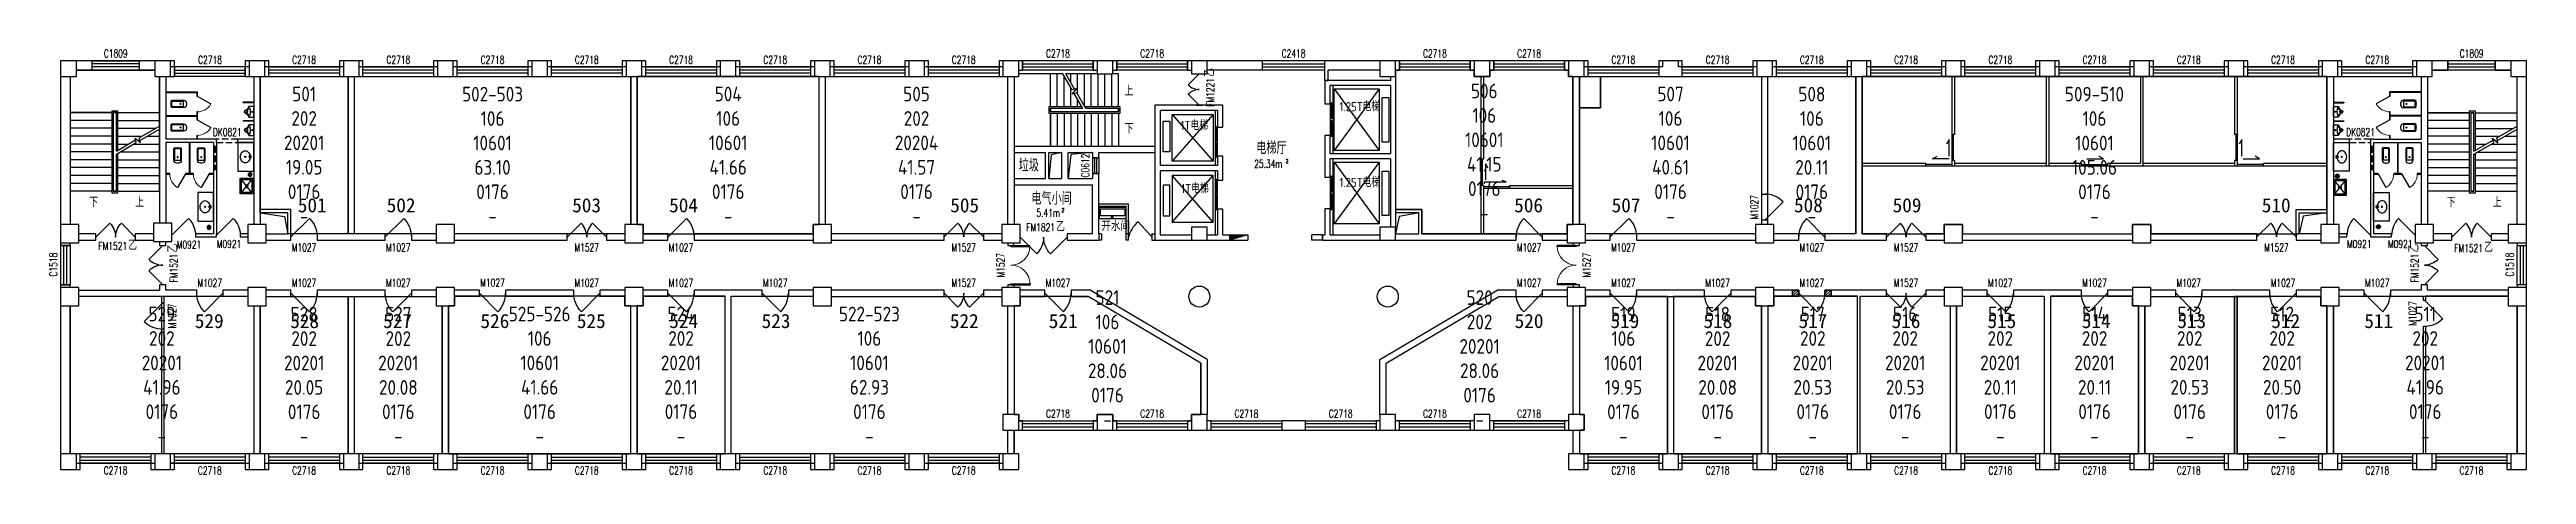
# Model space of a CAD drawing. Extents: x 127902 to 222526, y 15857 to 32064.
import ezdxf

# ---------------------------------------------------------------- set-up
doc = ezdxf.new("R2010")
doc.units = 0
doc.header["$LTSCALE"] = 1000
doc.header["$MEASUREMENT"] = 0
doc.linetypes.add('DASH', pattern=[0.35, 0.25, -0.1])
for name, color, linetype in [('body', 30, 'Continuous'), ('GROS', 6, 'Continuous'), ('name', 1, 'Continuous'), ('RM', 4, 'Continuous'), ('RM$', 5, 'Continuous'), ('RM$TXT', 5, 'Continuous')]:
    doc.layers.add(name, color=color, linetype=linetype)
doc.styles.add('_TCH_DIM', font='SIMPLEX', dxfattribs={"bigfont": 'GBCBIG'})
doc.styles.add('_TCH_SPACE', font='SIMPLEX', dxfattribs={"bigfont": 'GBCBIG'})
doc.styles.add('_TCH_WINDOW', font='SIMPLEX', dxfattribs={"bigfont": 'GBCBIG'})
doc.styles.get("Standard").update_dxf_attribs({"font": 'gbenor.shx', "bigfont": 'gbcbig.shx'})

msp = doc.modelspace()

# ---------------------------------------------------------------- texts
at = {"layer": 'body', "color": 30, "style": '_TCH_WINDOW'}
for p in [(172396, 31021), (132796, 24321), (218406, 24321)]:
    msp.add_text('乙', height=338, rotation=90, dxfattribs=at).set_placement(p)
at = {"layer": 'body', "color": 7, "style": '_TCH_DIM'}
for s, p in [('上', (168973, 30306)), ('下', (168973, 28866)), ('下', (129416, 26056)), ('上', (131176, 26056)), ('下', (219478, 26052)), ('上', (221239, 26052))]:
    msp.add_text(s, height=338, dxfattribs=at).set_placement(p)
at = {"layer": 'body', "color": 30, "style": '_TCH_WINDOW', "width": 0.705882}
for s, p in [('FM1221', (172396, 29881)), ('FM1521', (132796, 23181)), ('FM1521', (218406, 23181))]:
    msp.add_text(s, height=297.5, rotation=90, dxfattribs=at).set_placement(p)
at = {"layer": 'body', "color": 30}
for s, height, p in [('1T', 350, (171106, 28992)), ('电梯', 337.6, (171485, 28992)), ('1.25T', 350, (177182, 29713)), ('电梯', 337.6, (178057, 29713)), ('1T', 350, (171131, 26587)), ('电梯', 337.6, (171511, 26587)), ('1.25T', 350, (177182, 26819)), ('电梯', 337.6, (178057, 26819))]:
    msp.add_text(s, height=height, dxfattribs=at).set_placement(p)
at = {"layer": 'body', "color": 30, "style": '_TCH_WINDOW', "width": 0.705882}
for s, p in [('DK0821', (134143, 28767)), ('DK0821', (215638, 28767)), ('FM1521', (129768, 24421)), ('FM1821', (165216, 25131)), ('FM1521', (219766, 24341))]:
    msp.add_text(s, height=297.5, dxfattribs=at).set_placement(p)
at = {"layer": 'body', "color": 30, "style": '_TCH_WINDOW'}
for p in [(130908, 24421), (166356, 25131), (220906, 24341)]:
    msp.add_text('乙', height=338, dxfattribs=at).set_placement(p)
at = {"layer": 'name', "color": 1, "style": '_TCH_SPACE'}
msp.add_text('电梯厅', height=482.3, dxfattribs=at).set_placement((174003, 28074))
at = {"layer": 'name', "color": 1}
for s, height, p in [('垃圾', 482.3, (164928, 27410)), ('电气小间', 482.3, (165408, 26147)), ('开水间', 385.8, (168081, 25142))]:
    msp.add_text(s, height=height, dxfattribs=at).set_placement(p)
at = {"layer": 'name', "color": 1, "style": '_TCH_SPACE', "width": 0.705882}
for s, height, p in [('25.34m', 297.5, (173922, 27556)), ('2', 149, (175122, 27731)), ('5.41m', 297.5, (165602, 25686)), ('2', 149, (166562, 25861))]:
    msp.add_text(s, height=height, dxfattribs=at).set_placement(p)
at = {"layer": 'name', "color": 1, "char_height": 540, "attachment_point": 1}
for s, insert in [('{\\fFangSong|b0|i0|c134|p49;501}', (137386, 26396)), ('{\\fFangSong|b0|i0|c134|p49;502}', (140782, 26396)), ('{\\fFangSong|b0|i0|c134|p49;503}', (147867, 26396)), ('{\\fFangSong|b0|i0|c134|p49;504}', (151571, 26396)), ('{\\fFangSong|b0|i0|c134|p49;505}', (162310, 26396)), ('{\\fFangSong|b0|i0|c134|p49;506}', (183854, 26396)), ('{\\fFangSong|b0|i0|c134|p49;507}', (187577, 26396)), ('{\\fFangSong|b0|i0|c134|p49;508}', (194544, 26396)), ('{\\fFangSong|b0|i0|c134|p49;509}', (198311, 26396)), ('{\\fFangSong|b0|i0|c134|p49;510}', (212414, 26396)), ('{\\fFangSong|b0|i0|c134|p49;529}', (133452, 21980)), ('{\\fFangSong|b0|i0|c134|p49;528}', (137096, 21980)), ('{\\fFangSong|b0|i0|c134|p49;527}', (140644, 21980)), ('{\\fFangSong|b0|i0|c134|p49;526}', (144364, 21980)), ('{\\fFangSong|b0|i0|c134|p49;525}', (148046, 21980)), ('{\\fFangSong|b0|i0|c134|p49;524}', (151575, 21980)), ('{\\fFangSong|b0|i0|c134|p49;523}', (155104, 21980)), ('{\\fFangSong|b0|i0|c134|p49;522}', (162296, 21980)), ('{\\fFangSong|b0|i0|c134|p49;521}', (166074, 21980)), ('{\\fFangSong|b0|i0|c134|p49;520}', (183872, 21980)), ('{\\fFangSong|b0|i0|c134|p49;519}', (187533, 21980)), ('{\\fFangSong|b0|i0|c134|p49;518}', (191087, 21980)), ('{\\fFangSong|b0|i0|c134|p49;517}', (194717, 21980)), ('{\\fFangSong|b0|i0|c134|p49;516}', (198271, 21980)), ('{\\fFangSong|b0|i0|c134|p49;515}', (201932, 21980)), ('{\\fFangSong|b0|i0|c134|p49;514}', (205538, 21980)), ('{\\fFangSong|b0|i0|c134|p49;513}', (209185, 21980)), ('{\\fFangSong|b0|i0|c134|p49;512}', (212778, 21980)), ('{\\fFangSong|b0|i0|c134|p49;511}', (216330, 21980))]:
    msp.add_mtext_dynamic_manual_height_columns(s, width=5258.71, gutter_width=1750, heights=[0], dxfattribs=dict(at, insert=insert))
at = {"layer": 'RM$TXT', "char_height": 558.8, "attachment_point": 8}
for s, insert in [('501^M^J202^M^J20201^M^J19.05^M^J0176^M^J-^M^J', (137628, 25433)), ('502-503^M^J106^M^J10601^M^J63.10^M^J0176^M^J-^M^J', (144826, 25428)), ('504^M^J106^M^J10601^M^J41.66^M^J0176^M^J-^M^J', (153828, 25433)), ('505^M^J202^M^J20204^M^J41.57^M^J0176^M^J-^M^J', (161023, 25433)), ('506^M^J106^M^J10601^M^J41.15^M^J0176^M^J-^M^J', (182713, 25548)), ('507^M^J106^M^J10601^M^J40.61^M^J0176^M^J-^M^J', (189828, 25433)), ('508^M^J106^M^J10601^M^J20.11^M^J0176^M^J-^M^J', (195226, 25428)), ('509-510^M^J106^M^J10601^M^J105.06^M^J0176^M^J-^M^J', (206023, 25428)), ('521^M^J106^M^J10601^M^J28.06^M^J0176^M^J-^M^J', (168318, 17668)), ('520^M^J202^M^J20201^M^J28.06^M^J0176^M^J-^M^J', (182533, 17668)), ('529^M^J202^M^J20201^M^J41.96^M^J0176^M^J-^M^J', (132193, 17038)), ('528^M^J202^M^J20201^M^J20.05^M^J0176^M^J-^M^J', (137628, 17033)), ('527^M^J202^M^J20201^M^J20.08^M^J0176^M^J-^M^J', (141226, 17033)), ('525-526^M^J106^M^J10601^M^J41.66^M^J0176^M^J-^M^J', (146626, 17038)), ('524^M^J202^M^J20201^M^J20.11^M^J0176^M^J-^M^J', (152026, 17038)), ('522-523^M^J106^M^J10601^M^J62.93^M^J0176^M^J-^M^J', (159223, 17038)), ('519^M^J106^M^J10601^M^J19.95^M^J0176^M^J-^M^J', (188028, 17033)), ('518^M^J202^M^J20201^M^J20.08^M^J0176^M^J-^M^J', (191626, 17033)), ('517^M^J202^M^J20201^M^J20.53^M^J0176^M^J-^M^J', (195261, 17038)), ('516^M^J202^M^J20201^M^J20.53^M^J0176^M^J-^M^J', (198791, 17038)), ('515^M^J202^M^J20201^M^J20.11^M^J0176^M^J-^M^J', (202426, 17038)), ('514^M^J202^M^J20201^M^J20.11^M^J0176^M^J-^M^J', (206026, 17038)), ('513^M^J202^M^J20201^M^J20.53^M^J0176^M^J-^M^J', (209661, 17038)), ('512^M^J202^M^J20201^M^J20.50^M^J0176^M^J-^M^J', (213191, 17038)), ('511^M^J202^M^J20201^M^J41.96^M^J0176^M^J-^M^J', (218658, 17038))]:
    msp.add_mtext(s, dxfattribs=dict(at, insert=insert))

# ---------------------------------------------------------------- blocks, each defined once
blk = doc.blocks.new('_FZHK')
blk.add_lwpolyline([(-0.5, -0.5), (0.5, -0.5), (0.5, 0.5), (-0.5, 0.5)], close=True)
blk = doc.blocks.new('_YZHK')
blk.add_circle((0, 0), 0.5)
blk = doc.blocks.new('$DorLib2D$00000114')
at = {"color": 0}
blk.add_line((0.5, 0), (-0.207, 0.707), dxfattribs=at)
blk.add_arc((0.5, 0), 1, 135, 180, dxfattribs=at)
blk = doc.blocks.new('$DorLib2D$00000116')
at = {"color": 0}
for p, q in [((-0.5, 0), (-0.146, 0.354)), ((0.5, 0), (0.146, 0.354))]:
    blk.add_line(p, q, dxfattribs=at)
for centre, start, end in [((-0.5, 0), 0, 45), ((0.5, 0), 135, 180)]:
    blk.add_arc(centre, 0.5, start, end, dxfattribs=at)
blk = doc.blocks.new('$WINLIB2D$00000001')
at = {"color": 0}
for points in [[(-0.5, 0.5), (-0.5, -0.5)], [(-0.5, 0.5), (0.5, 0.5)], [(0.5, -0.5), (0.5, 0.5)], [(0.5, 0.167), (-0.5, 0.167)], [(0.5, -0.167), (-0.5, -0.167)], [(-0.5, -0.5), (0.5, -0.5)]]:
    blk.add_lwpolyline(points, dxfattribs=at)
blk = doc.blocks.new('$lvtry$00000201')
at = {"color": 0}
for p, q in [((140, -470, 0), (-140, -470, 0)), ((100, -30, 0), (-100, -30, 0)), ((110, -470, 0), (110, -40, 0))]:
    blk.add_line(p, q, dxfattribs=at)
at = {"color": 0, "elevation": 0}
blk.add_lwpolyline([(140, -40, 0.414214), (100, 0), (-100, 0, 0.414214), (-140, -40), (-140, -480, 0.414214), (-30, -590), (30, -590, 0.414214), (140, -480)], format="xyb", close=True, dxfattribs=at)
blk.add_lwpolyline([(-110, -40), (-110, -470)], dxfattribs=at)
at = {"color": 0}
blk.add_circle((0, -359, 0), 20, dxfattribs=at)
for centre, start, end in [((-100, -40, 0), 90, 180), ((100, -40, 0), 0, 90)]:
    blk.add_arc(centre, 10, start, end, dxfattribs=at)
for p in [(0, 0, 0), (0, -359, 0)]:
    blk.add_point(p, dxfattribs=at)
blk = doc.blocks.new('$TCHSYS$APDOOR2D')
blk.add_line((0.5, 0), (0, 0.87))
at = {"lineweight": 13}
blk.add_arc((0.5, 0), 1, 120, 180, dxfattribs=at)
blk = doc.blocks.new('$lvtry$00000222')
at = {"color": 0, "elevation": 0}
blk.add_lwpolyline([(-205, -191), (-205, 0), (205, 0), (205, -191, 0.268068), (51, -323, -0.317765), (0, -360, -0.317765), (-51, -323, 0.268068)], format="xyb", close=True, dxfattribs=at)
at = {"color": 0}
for centre in [(0, -60, 0), (0, -242, 0)]:
    blk.add_circle(centre, 20, dxfattribs=at)
for centre, radius, start, end in [((-152, -175, 0), 10, 114.10839, 248.1394), ((5, -526, 0), 395, 66.66751, 114.10839), ((-243, -401, 0), 233, 19.26394, 68.1394), ((0, -316, 0), 24, 199.26394, 269.49984), ((0, -316, 0), 24, 270.50016, 340.73606), ((243, -401, 0), 233, 110.49411, 160.73606), ((158, -173, 0), 10, 290.49411, 66.66751)]:
    blk.add_arc(centre, radius, start, end, dxfattribs=at)
for p in [(0, -60, 0), (0, -242, 0)]:
    blk.add_point(p, dxfattribs=at)
blk = doc.blocks.new('$DorLib2D$00000127')
at = {"color": 0, "linetype": 'Continuous'}
for p, q in [((-0.033, 0.795, -93.75), (-0.533, 0.795, -93.75)), ((-0.533, 0.795, -93.75), (-0.533, 0.69, -93.75)), ((-0.033, 0.795, -93.75), (-0.033, 0.69, -93.75)), ((0.033, 0.795, -93.75), (0.033, 0.69, -93.75)), ((0.533, 0.795, -93.75), (0.033, 0.795, -93.75)), ((0.533, 0.795, -93.75), (0.533, 0.69, -93.75)), ((-0.033, 0.69, -93.75), (-0.533, 0.69, -93.75)), ((0.5, 0.5, -93.75), (-0.5, 0.5, -93.75)), ((0.533, 0.69, -93.75), (0.033, 0.69, -93.75))]:
    blk.add_line(p, q, dxfattribs=at)
blk = doc.blocks.new('$DorLib2D$00000002')
for p, q in [((-0.5, 0), (-0.5, 0.4875)), ((-0.475, 0.4875), (-0.5, 0.4875)), ((-0.475, 0), (-0.475, 0.4875)), ((0.475, 0), (0.475, 0.4875)), ((0.475, 0.4875), (0.5, 0.4875)), ((0.5, 0), (0.5, 0.4875)), ((-0.5, 0), (-0.475, 0)), ((0.5, 0), (0.475, 0))]:
    blk.add_line(p, q)
at = {"lineweight": 13}
for centre, start, end in [((-0.4875, 0), 0, 88.530716), ((0.4875, 0), 91.469284, 180)]:
    blk.add_arc(centre, 0.4875, start, end, dxfattribs=at)
blk = doc.blocks.new('$lvtry$00000191')
at = {"color": 0}
for p, q in [((-250, -50, 0), (-39, -219, 0)), ((-250, -450, 0), (-39, -281, 0)), ((39, -219, 0), (250, -50, 0)), ((39, -281, 0), (250, -450, 0))]:
    blk.add_line(p, q, dxfattribs=at)
at = {"color": 0, "elevation": 0}
for points in [[(300, -500), (300, 0), (-300, 0), (-300, -500)], [(250, -450), (250, -50), (-250, -50), (-250, -450)]]:
    blk.add_lwpolyline(points, close=True, dxfattribs=at)
at = {"color": 0}
blk.add_circle((0, -250, 0), 50, dxfattribs=at)
for p in [(0, -50, 0), (0, -250, 0)]:
    blk.add_point(p, dxfattribs=at)
blk = doc.blocks.new('$lvtry$00000171')
for p, q in [((-74, 11), (-11, 74)), ((-70, -27), (27, 70)), ((-53, -53), (53, 53)), ((-27, -70), (70, 27)), ((11, -74), (74, -11))]:
    blk.add_line(p, q)
blk.add_circle((0, 0), 75)
blk.add_point((0, 0))
blk = doc.blocks.new('$lvtry$00000194')
at = {"color": 0}
for p, q in [((-17, -27), (-17, -17)), ((17, -27), (17, -17))]:
    blk.add_line(p, q, dxfattribs=at)
blk.add_lwpolyline([(14, -39, -0.067374), (92, -53, -0.088152), (166, -93, -0.105269), (218, -155, -0.121685), (235, -224, -0.121685), (218, -292, -0.105269), (166, -355, -0.088152), (92, -394, -0.078966), (0, -409, -0.078966), (-92, -394, -0.088152), (-166, -355, -0.105269), (-218, -292, -0.121685), (-235, -224, -0.121685), (-218, -155, -0.105269), (-166, -93, -0.088152), (-92, -53, -0.059935), (-23, -40, -0.059935)], format="xyb", dxfattribs=at)
for centre, radius in [((0, -221), 20), ((0, -27), 16.7), ((0, -221), 15)]:
    blk.add_circle(centre, radius, dxfattribs=at)
for centre, radius, start, end in [((0, -17), 16.7, 0, 180), ((-40, -17), 10.1, 106.60956, 258.16482), ((-64, 250), 259, 274.70692, 282.37316), ((-75, -197), 173, 71.36005, 79.18732), ((-29, -63), 6.77, 155.34398, 308.32242), ((-171, 35), 166, 324.84107, 338.13372), ((-171, 35), 170, 324.84107, 331.35233), ((-29, -63), 3.37, 155.34398, 308.32242), ((100, -178), 170, 132.31406, 138.82532), ((100, -178), 166, 125.53268, 138.82532), ((-12, -42), 10.6, 201.89238, 261.77402), ((-381, -99), 372, 2.39824, 6.76269), ((0, -80), 9.9, 201.78369, 338.21631), ((64, 250), 259, 257.62684, 265.29308), ((381, -99), 372, 170.10083, 177.60176), ((75, -197), 173, 100.81268, 110.41907), ((40, -17), 10.1, 281.83518, 73.39044)]:
    blk.add_arc(centre, radius, start, end, dxfattribs=at)
for p in [(0, -27), (0, -221)]:
    blk.add_point(p, dxfattribs=at)

# ---------------------------------------------------------------- hatches: boundary and pattern name
at = {"layer": 'body'}
msp.add_hatch(color=30, dxfattribs=at).paths.add_polyline_path([(173676, 24991), (172976, 24991), (172976, 24791)])
h = msp.add_hatch(dxfattribs=at)
h.set_pattern_fill('ANSI31', color=30, scale=50, style=0)
h.set_pattern_definition([(45, (194485.64, 22650.66), (-56.127, 56.127), [])])
h.paths.add_polyline_path([(194726, 22891), (194486, 22891), (194486, 22651), (194726, 22651)])
h = msp.add_hatch(dxfattribs=at)
h.set_pattern_fill('ANSI31', color=30, scale=50, style=0)
h.set_pattern_definition([(45, (195725.64, 22650.66), (-56.127, 56.127), [])])
h.paths.add_polyline_path([(195966, 22891), (195726, 22891), (195726, 22651), (195966, 22651)])

# ---------------------------------------------------------------- linework, layer by layer
at = {"layer": 'body', "color": 30}
for p, q in [((129526, 31641), (128926, 31641)), ((128926, 31281), (129526, 31281)), ((131926, 31281), (128926, 31281)), ((129526, 31281), (129526, 31641)), ((131926, 31641), (131326, 31641)), ((131326, 31641), (131326, 31281)), ((131326, 31281), (131926, 31281)), ((132676, 31641), (132526, 31641)), ((132676, 31401), (132526, 31401)), ((132676, 31401), (132676, 31641)), ((132676, 31041), (132676, 31401)), ((135526, 31641), (135376, 31641)), ((135376, 31641), (135376, 31401)), ((135526, 31401), (135376, 31401)), ((135376, 31401), (135376, 31041)), ((136276, 31641), (136126, 31641)), ((136276, 31401), (136126, 31401)), ((136276, 31401), (136276, 31641)), ((136276, 31041), (136276, 31401)), ((139126, 31641), (138976, 31641)), ((138976, 31641), (138976, 31401)), ((139126, 31401), (138976, 31401)), ((138976, 31401), (138976, 31041)), ((139876, 31641), (139726, 31641)), ((139876, 31401), (139726, 31401)), ((139876, 31401), (139876, 31641)), ((139876, 31041), (139876, 31401)), ((142726, 31641), (142576, 31641)), ((142576, 31641), (142576, 31401)), ((142726, 31401), (142576, 31401)), ((142576, 31401), (142576, 31041)), ((143476, 31641), (143326, 31641)), ((143476, 31401), (143326, 31401)), ((143476, 31401), (143476, 31641)), ((143476, 31041), (143476, 31401)), ((146326, 31641), (146176, 31641)), ((146176, 31641), (146176, 31401)), ((146326, 31401), (146176, 31401)), ((146176, 31401), (146176, 31041)), ((147076, 31641), (146926, 31641)), ((147076, 31401), (146926, 31401)), ((147076, 31401), (147076, 31641)), ((147076, 31041), (147076, 31401)), ((149926, 31641), (149776, 31641)), ((149776, 31641), (149776, 31401)), ((149926, 31401), (149776, 31401)), ((149776, 31401), (149776, 31041)), ((150676, 31641), (150526, 31641)), ((150676, 31401), (150526, 31401)), ((150676, 31401), (150676, 31641)), ((150676, 31041), (150676, 31401)), ((153526, 31641), (153376, 31641)), ((153376, 31641), (153376, 31401)), ((153526, 31401), (153376, 31401)), ((153376, 31401), (153376, 31041)), ((154276, 31641), (154126, 31641)), ((154276, 31401), (154126, 31401)), ((154276, 31401), (154276, 31641)), ((154276, 31041), (154276, 31401)), ((157126, 31641), (156976, 31641)), ((156976, 31641), (156976, 31401)), ((157126, 31401), (156976, 31401)), ((156976, 31401), (156976, 31041)), ((157876, 31641), (157726, 31641)), ((157876, 31401), (157726, 31401)), ((157876, 31401), (157876, 31641)), ((157876, 31041), (157876, 31401)), ((160726, 31641), (160576, 31641)), ((160576, 31641), (160576, 31401)), ((160576, 31401), (160576, 31041)), ((161476, 31641), (161326, 31641)), ((161476, 31401), (161476, 31641)), ((161476, 31041), (161476, 31401)), ((164326, 31641), (164176, 31641)), ((164176, 31641), (164176, 31401)), ((164326, 31401), (164176, 31401)), ((164176, 31401), (164176, 31041)), ((165076, 31641), (164926, 31641)), ((164926, 31281), (165076, 31281)), ((165076, 31281), (165076, 31641)), ((167926, 31641), (167776, 31641)), ((167776, 31641), (167776, 31281)), ((167776, 31281), (167926, 31281)), ((168676, 31641), (168526, 31641)), ((168526, 31281), (168676, 31281)), ((168676, 31281), (168676, 31641)), ((171526, 31641), (171376, 31641)), ((171376, 31641), (171376, 31281)), ((171376, 31281), (171526, 31281)), ((176611, 31641), (172126, 31641)), ((176626, 31281), (172126, 31281)), ((178726, 31641), (176611, 31641)), ((176626, 30891), (176626, 31281)), ((178726, 31281), (176746, 31281)), ((176746, 30891), (176746, 31281)), ((179476, 31641), (179326, 31641)), ((179326, 31281), (179476, 31281)), ((179476, 31281), (179476, 31641)), ((182326, 31641), (182176, 31641)), ((182176, 31641), (182176, 31281)), ((182176, 31281), (182326, 31281)), ((183076, 31641), (182926, 31641)), ((182926, 31281), (183076, 31281)), ((183076, 31281), (183076, 31641)), ((185926, 31641), (185776, 31641)), ((185776, 31641), (185776, 31281)), ((185776, 31281), (185926, 31281)), ((186676, 31641), (186526, 31641)), ((186676, 31401), (186526, 31401)), ((186676, 31401), (186676, 31641)), ((186676, 31041), (186676, 31401)), ((190276, 31641), (189376, 31641)), ((189376, 31641), (189376, 31401)), ((189376, 31401), (189376, 31041)), ((190276, 31401), (190276, 31641)), ((190276, 31041), (190276, 31401)), ((193126, 31641), (192976, 31641)), ((192976, 31641), (192976, 31401)), ((193126, 31401), (192976, 31401)), ((192976, 31401), (192976, 31041)), ((193876, 31641), (193726, 31641)), ((193876, 31401), (193726, 31401)), ((193876, 31401), (193876, 31641)), ((193876, 31041), (193876, 31401)), ((196726, 31641), (196576, 31641)), ((196576, 31641), (196576, 31401)), ((196726, 31401), (196576, 31401)), ((196576, 31401), (196576, 31041)), ((197476, 31641), (197326, 31641)), ((197476, 31401), (197326, 31401)), ((197476, 31401), (197476, 31641)), ((197476, 31041), (197476, 31401)), ((200326, 31641), (200176, 31641)), ((200176, 31641), (200176, 31401)), ((200326, 31401), (200176, 31401)), ((200176, 31401), (200176, 31041)), ((201076, 31641), (200926, 31641)), ((201076, 31401), (200926, 31401)), ((201076, 31401), (201076, 31641)), ((201076, 31041), (201076, 31401)), ((203926, 31641), (203776, 31641)), ((203776, 31641), (203776, 31401)), ((203926, 31401), (203776, 31401)), ((203776, 31401), (203776, 31041)), ((204676, 31641), (204526, 31641)), ((204676, 31401), (204526, 31401)), ((204676, 31401), (204676, 31641)), ((204676, 31041), (204676, 31401)), ((207526, 31641), (207376, 31641)), ((207376, 31641), (207376, 31401)), ((207526, 31401), (207376, 31401)), ((207376, 31401), (207376, 31041)), ((208276, 31641), (208126, 31641)), ((208276, 31401), (208126, 31401)), ((208276, 31401), (208276, 31641)), ((208276, 31041), (208276, 31401)), ((211126, 31641), (210976, 31641)), ((210976, 31641), (210976, 31401)), ((211126, 31401), (210976, 31401)), ((210976, 31401), (210976, 31041)), ((211876, 31641), (211726, 31641)), ((211876, 31401), (211726, 31401)), ((211876, 31401), (211876, 31641)), ((211876, 31041), (211876, 31401)), ((214726, 31641), (214576, 31641)), ((214576, 31641), (214576, 31401)), ((214726, 31401), (214576, 31401)), ((214576, 31401), (214576, 31041)), ((215476, 31641), (215326, 31641)), ((215476, 31401), (215326, 31401)), ((215476, 31401), (215476, 31641)), ((215476, 31041), (215476, 31401)), ((218326, 31641), (218176, 31641)), ((218176, 31641), (218176, 31401)), ((218326, 31401), (218176, 31401)), ((218176, 31401), (218176, 31041)), ((219526, 31641), (218926, 31641)), ((218926, 31281), (219526, 31281)), ((221926, 31277), (218926, 31277)), ((219526, 31281), (219526, 31641)), ((221926, 31641), (221326, 31641)), ((221326, 31641), (221326, 31281)), ((221326, 31281), (221926, 31281)), ((128326, 31041), (128326, 25391)), ((128686, 31041), (128686, 25391)), ((128686, 31041), (128686, 29661)), ((132106, 29661), (132106, 31041)), ((132106, 31041), (132106, 28641)), ((132346, 31041), (132346, 28641)), ((132346, 30453), (133558, 30453)), ((132346, 30453), (132346, 30428)), ((132346, 30428), (133533, 30428)), ((132526, 31041), (132676, 31041)), ((133533, 30428), (133533, 30291)), ((133533, 30291), (133558, 30291)), ((133558, 30291), (133558, 30453)), ((135376, 31041), (135526, 31041)), ((135701, 31041), (135701, 28641)), ((135951, 31041), (135951, 28641)), ((136126, 31041), (136276, 31041)), ((138976, 31041), (139126, 31041)), ((139306, 25041), (139306, 31041)), ((139546, 25041), (139546, 31041)), ((139726, 31041), (139876, 31041)), ((142576, 31041), (142726, 31041)), ((143326, 31041), (143476, 31041)), ((146176, 31041), (146326, 31041)), ((146926, 31041), (147076, 31041)), ((149776, 31041), (149926, 31041)), ((150106, 25391), (150106, 31041)), ((150346, 25391), (150346, 31041)), ((150526, 31041), (150676, 31041)), ((153376, 31041), (153526, 31041)), ((154126, 31041), (154276, 31041)), ((156976, 31041), (157126, 31041)), ((157306, 25391), (157306, 31041)), ((157546, 25391), (157546, 31041)), ((157726, 31041), (157876, 31041)), ((160576, 31041), (160726, 31041)), ((161326, 31041), (161476, 31041)), ((164176, 31041), (164326, 31041)), ((164501, 31041), (164501, 28381)), ((164751, 31041), (164751, 28381)), ((164751, 31041), (164751, 28381)), ((166138, 31141), (164926, 31141)), ((166609, 31141), (166138, 31141)), ((166138, 29881), (166138, 31141)), ((166138, 29881), (166138, 31141)), ((166398, 29881), (166398, 31141)), ((166963, 30528), (166609, 31141)), ((166658, 29881), (166658, 31056)), ((167926, 31141), (166725, 31141)), ((167063, 30555), (166725, 31141)), ((166918, 30806), (166918, 31141)), ((166918, 29881), (166918, 30606)), ((167144, 30576), (166963, 30528)), ((166971, 30370), (167144, 30576)), ((167143, 30416), (166971, 30370)), ((167371, 29821), (167043, 30389)), ((167487, 29821), (167143, 30416)), ((167178, 30355), (167178, 31141)), ((167438, 29905), (167438, 31141)), ((167698, 29881), (167698, 31141)), ((167958, 29881), (167958, 31141)), ((168218, 29881), (168218, 31141)), ((168478, 29881), (168478, 31141)), ((168738, 31141), (168526, 31141)), ((168738, 29881), (168738, 31141)), ((176626, 30891), (176626, 29991)), ((179126, 30891), (176626, 30891)), ((176626, 30891), (176746, 30891)), ((176826, 29991), (176826, 30691)), ((179126, 30691), (176826, 30691)), ((176928, 30691), (176928, 28091)), ((178701, 30565), (176982, 28215)), ((176982, 30565), (178701, 28215)), ((179126, 31041), (179126, 30891)), ((179126, 30691), (179126, 28091)), ((179326, 31041), (179326, 30691)), ((179326, 30691), (179326, 27891)), ((182576, 31041), (182576, 25031)), ((182676, 31041), (182676, 27881)), ((186101, 31041), (186101, 25391)), ((186351, 31041), (186351, 25391)), ((186526, 31041), (186676, 31041)), ((189376, 31041), (190276, 31041)), ((192976, 31041), (193126, 31041)), ((193306, 31041), (193306, 26551)), ((193546, 26551), (193546, 31041)), ((193726, 31041), (193876, 31041)), ((196576, 31041), (196726, 31041)), ((196906, 25031), (196906, 31041)), ((197146, 25031), (197146, 31041)), ((197326, 31041), (197476, 31041)), ((200176, 31041), (200326, 31041)), ((200576, 31041), (200576, 27631)), ((200676, 31041), (200676, 28831)), ((200926, 31041), (201076, 31041)), ((203776, 31041), (203926, 31041)), ((204176, 31041), (204176, 27631)), ((204276, 31041), (204276, 27631)), ((204526, 31041), (204676, 31041)), ((207376, 31041), (207526, 31041)), ((207776, 31041), (207776, 27731)), ((207876, 31041), (207876, 27631)), ((208126, 31041), (208276, 31041)), ((210976, 31041), (211126, 31041)), ((211376, 31041), (211376, 28831)), ((211476, 31041), (211476, 27631)), ((211726, 31041), (211876, 31041)), ((214576, 31041), (214726, 31041)), ((214901, 31041), (214901, 28641)), ((215151, 31041), (215151, 28641)), ((215326, 31041), (215476, 31041)), ((218506, 30453), (217293, 30453)), ((217293, 30453), (217293, 30291)), ((217293, 30291), (217318, 30291)), ((218506, 30428), (217318, 30428)), ((217318, 30291), (217318, 30428)), ((218176, 31041), (218326, 31041)), ((218506, 31041), (218506, 28641)), ((218506, 30428), (218506, 30453)), ((218746, 31041), (218746, 28641)), ((218748, 31041), (218748, 29657)), ((222166, 25391), (222166, 31041)), ((222168, 29657), (222168, 31041)), ((222526, 25391), (222526, 31041)), ((128686, 29661), (128686, 26661)), ((130276, 29661), (128686, 29661)), ((128686, 29661), (130276, 29661)), ((130276, 29361), (128686, 29361)), ((130516, 29721), (130276, 29721)), ((130276, 29721), (130276, 26601)), ((130336, 29661), (130336, 26661)), ((130456, 29661), (130336, 29661)), ((130336, 29661), (130336, 26661)), ((130336, 29661), (130456, 29661)), ((130456, 28192), (130456, 29661)), ((130456, 28192), (130456, 29661)), ((130516, 28227), (130516, 29721)), ((130516, 29661), (132106, 29661)), ((130516, 29661), (132106, 29661)), ((130516, 29361), (132106, 29361)), ((132106, 29145), (132106, 29661)), ((132346, 29553), (133533, 29553)), ((132346, 29553), (132346, 29528)), ((132346, 29528), (133533, 29528)), ((133558, 29691), (133533, 29691)), ((133533, 29691), (133533, 29553)), ((133533, 29528), (133533, 29391)), ((133533, 29391), (133558, 29391)), ((133558, 29541), (133558, 29691)), ((133558, 29391), (133558, 29541)), ((135701, 30053), (135301, 30053)), ((135301, 30028), (135301, 30053)), ((135701, 30028), (135301, 30028)), ((135701, 29353), (135301, 29353)), ((135301, 29328), (135301, 29353)), ((135701, 30028), (135701, 30053)), ((135701, 29328), (135701, 29353)), ((167337, 29881), (166078, 29881)), ((166078, 29881), (166078, 29641)), ((166078, 29641), (168798, 29641)), ((167371, 29821), (166138, 29821)), ((167371, 29821), (166138, 29821)), ((166138, 29821), (166138, 29701)), ((166138, 29701), (166138, 29821)), ((166138, 29701), (168738, 29701)), ((166138, 29701), (168738, 29701)), ((166138, 29641), (166138, 28381)), ((166138, 28381), (166138, 29641)), ((166398, 29641), (166398, 28381)), ((166658, 29641), (166658, 28381)), ((166918, 29641), (166918, 28381)), ((167178, 29881), (167178, 30155)), ((167178, 29641), (167178, 28381)), ((167438, 29641), (167438, 28381)), ((168798, 29881), (167452, 29881)), ((168738, 29821), (167487, 29821)), ((168738, 29821), (167487, 29821)), ((167698, 29641), (167698, 28381)), ((167958, 29641), (167958, 28381)), ((168218, 29641), (168218, 28381)), ((168478, 29641), (168478, 28381)), ((168738, 29701), (168738, 29821)), ((168738, 29821), (168738, 29701)), ((168738, 29641), (168738, 28381)), ((168798, 29641), (168798, 29881)), ((172726, 29940), (170126, 29940)), ((170126, 29940), (170126, 28381)), ((172526, 29740), (170326, 29740)), ((170326, 29740), (170326, 28381)), ((172354, 29591), (170786, 27804)), ((170786, 29591), (172354, 27804)), ((171946, 29941), (171706, 29941)), ((171706, 29941), (171706, 29940)), ((171706, 29940), (171946, 29940)), ((171946, 29940), (171946, 29941)), ((172434, 29740), (172434, 27641)), ((172526, 29740), (172526, 29099)), ((172726, 29099), (172726, 29940)), ((176626, 29991), (176826, 29991)), ((215151, 30053), (215551, 30053)), ((215151, 30053), (215151, 30028)), ((215151, 30028), (215551, 30028)), ((215151, 29353), (215551, 29353)), ((215151, 29353), (215151, 29328)), ((215551, 30053), (215551, 30028)), ((215551, 29353), (215551, 29328)), ((217318, 29691), (217293, 29691)), ((217293, 29691), (217293, 29541)), ((217293, 29541), (217293, 29391)), ((217293, 29391), (217318, 29391)), ((217318, 29553), (217318, 29691)), ((218506, 29553), (217318, 29553)), ((218506, 29528), (217318, 29528)), ((217318, 29391), (217318, 29528)), ((218506, 29528), (218506, 29553)), ((218748, 29657), (218748, 26657)), ((220338, 29657), (218748, 29657)), ((218748, 29657), (220338, 29657)), ((220338, 29357), (218748, 29357)), ((220578, 29717), (220338, 29717)), ((220338, 29717), (220338, 26597)), ((220398, 29657), (220398, 26657)), ((220518, 29657), (220398, 29657)), ((220398, 29657), (220398, 26657)), ((220398, 29657), (220518, 29657)), ((220518, 28189), (220518, 29657)), ((220518, 28189), (220518, 29657)), ((220578, 28223), (220578, 29717)), ((220578, 29657), (222168, 29657)), ((220578, 29657), (222168, 29657)), ((220578, 29357), (222168, 29357)), ((222168, 29141), (222168, 29657)), ((130276, 29061), (128686, 29061)), ((130276, 28761), (128686, 28761)), ((130276, 28461), (128686, 28461)), ((130456, 28192), (131189, 28616)), ((130456, 28077), (131216, 28516)), ((130516, 29061), (131960, 29061)), ((130516, 28761), (131440, 28761)), ((130516, 28461), (130921, 28461)), ((131121, 28461), (132106, 28461)), ((131216, 28516), (131170, 28688)), ((131170, 28688), (131376, 28515)), ((131328, 28696), (132106, 29145)), ((131376, 28515), (131328, 28696)), ((131355, 28596), (132106, 29029)), ((131640, 28761), (132106, 28761)), ((132106, 26661), (132106, 29029)), ((132106, 28641), (132106, 25441)), ((133546, 28641), (132346, 28641)), ((132346, 28521), (132346, 25441)), ((133546, 28521), (132346, 28521)), ((133233, 28521), (133233, 27333)), ((133258, 28521), (133233, 28521)), ((133258, 28521), (133258, 27333)), ((133558, 28791), (133533, 28791)), ((133533, 28791), (133533, 28641)), ((134165, 28641), (133546, 28641)), ((134165, 28521), (133546, 28521)), ((133558, 28641), (133558, 28791)), ((134285, 28641), (134165, 28641)), ((134165, 28521), (134165, 27321)), ((134285, 28521), (134285, 28641)), ((134285, 28521), (134285, 27321)), ((135701, 28641), (135085, 28641)), ((135085, 28641), (135085, 28521)), ((135085, 28521), (135701, 28521)), ((135701, 29328), (135301, 29328)), ((135701, 28641), (135701, 25391)), ((135951, 28641), (135951, 25391)), ((172526, 29099), (172726, 29099)), ((176826, 28791), (176626, 28791)), ((176626, 28791), (176626, 27891)), ((176826, 28091), (176826, 28791)), ((200471, 28632), (200371, 28461)), ((200471, 28003), (200471, 28632)), ((200676, 28831), (200576, 28831)), ((200626, 28831), (200626, 27831)), ((211476, 28831), (211376, 28831)), ((211426, 28831), (211426, 27831)), ((211647, 28632), (211547, 28461)), ((211647, 28003), (211647, 28632)), ((214901, 28641), (214901, 25961)), ((215151, 29328), (215551, 29328)), ((215151, 28641), (215151, 25961)), ((215766, 28641), (215151, 28641)), ((215151, 28521), (215766, 28521)), ((215766, 28521), (215766, 28641)), ((216686, 28641), (216566, 28641)), ((216566, 28641), (216566, 28521)), ((216566, 28521), (216566, 27321)), ((216686, 28641), (217306, 28641)), ((216686, 28521), (216686, 27321)), ((216686, 28521), (217306, 28521)), ((217318, 28791), (217293, 28791)), ((217293, 28791), (217293, 28641)), ((217306, 28641), (218506, 28641)), ((217306, 28521), (218506, 28521)), ((217318, 28641), (217318, 28791)), ((217593, 28521), (217593, 27333)), ((217618, 28521), (217593, 28521)), ((217618, 28521), (217618, 27333)), ((218506, 28521), (218506, 25391)), ((218746, 28641), (218746, 25391)), ((220338, 29057), (218748, 29057)), ((220338, 28757), (218748, 28757)), ((220338, 28457), (218748, 28457)), ((220518, 28189), (221252, 28612)), ((220518, 28073), (221278, 28512)), ((220578, 29057), (222022, 29057)), ((220578, 28757), (221503, 28757)), ((220578, 28457), (220983, 28457)), ((221183, 28457), (222168, 28457)), ((221278, 28512), (221232, 28685)), ((221232, 28685), (221438, 28512)), ((221390, 28692), (222168, 29141)), ((221438, 28512), (221390, 28692)), ((221417, 28592), (222168, 29026)), ((221703, 28757), (222168, 28757)), ((222168, 26657), (222168, 29026)), ((130276, 28161), (128686, 28161)), ((130276, 27861), (128686, 27861)), ((130276, 27561), (128686, 27561)), ((130456, 26661), (130456, 28077)), ((130456, 26661), (130456, 28077)), ((130516, 26601), (130516, 28111)), ((130516, 27861), (132106, 27861)), ((130516, 27561), (132106, 27561)), ((130601, 28161), (132106, 28161)), ((164501, 28381), (164501, 25391)), ((164751, 28381), (165951, 28381)), ((164751, 28381), (166138, 28381)), ((164751, 28381), (164751, 25391)), ((164751, 28141), (165951, 28141)), ((165951, 28381), (166571, 28381)), ((165951, 27141), (165951, 28141)), ((166071, 27141), (166071, 28141)), ((166071, 28141), (166571, 28141)), ((166138, 28381), (168738, 28381)), ((166571, 28381), (167751, 28381)), ((166571, 27141), (166571, 28141)), ((166811, 28141), (167751, 28141)), ((166811, 27141), (166811, 28141)), ((167751, 28381), (170126, 28381)), ((167751, 28141), (167751, 27941)), ((167751, 27941), (167991, 27941)), ((167991, 28141), (170126, 28141)), ((167991, 27941), (167991, 28141)), ((170126, 28381), (170126, 27441)), ((170326, 28381), (170326, 27641)), ((172526, 27641), (170326, 27641)), ((172726, 27999), (172526, 27999)), ((172526, 27999), (172526, 27641)), ((172726, 27441), (172726, 27999)), ((176626, 27891), (176626, 27191)), ((179126, 28091), (176826, 28091)), ((176826, 27191), (176826, 27891)), ((179126, 27891), (176826, 27891)), ((176928, 27891), (176928, 24991)), ((178701, 27765), (176982, 25415)), ((176982, 27765), (178701, 25415)), ((179126, 27891), (179126, 25841)), ((179326, 27891), (179326, 25841)), ((182676, 27881), (182576, 27881)), ((182626, 27881), (182626, 26881)), ((182777, 27094), (182777, 27704)), ((182777, 27704), (182830, 27558)), ((197146, 27731), (199576, 27731)), ((197146, 27631), (214901, 27631)), ((199576, 27631), (199576, 27731)), ((200576, 27681), (199576, 27681)), ((199840, 27898), (200011, 27998)), ((200469, 27898), (199840, 27898)), ((200676, 27831), (200576, 27831)), ((200676, 27831), (200676, 27631)), ((200676, 27731), (204176, 27731)), ((204276, 27731), (205526, 27731)), ((205526, 27731), (205526, 27631)), ((205526, 27681), (206526, 27681)), ((205735, 27898), (206364, 27898)), ((206364, 27898), (206193, 27998)), ((206526, 27731), (207776, 27731)), ((206526, 27731), (206526, 27631)), ((207876, 27731), (211376, 27731)), ((211376, 27831), (211376, 27631)), ((211476, 27831), (211376, 27831)), ((212476, 27681), (211476, 27681)), ((211702, 27898), (212332, 27898)), ((212332, 27898), (212161, 27998)), ((212476, 27731), (214901, 27731)), ((212476, 27631), (212476, 27731)), ((220338, 28157), (218748, 28157)), ((220338, 27857), (218748, 27857)), ((220338, 27557), (218748, 27557)), ((220518, 26657), (220518, 28073)), ((220518, 26657), (220518, 28073)), ((220578, 26597), (220578, 28108)), ((220578, 27857), (222168, 27857)), ((220578, 27557), (222168, 27557)), ((220663, 28157), (222168, 28157)), ((130276, 27261), (128686, 27261)), ((130276, 26961), (128686, 26961)), ((130276, 26661), (128686, 26661)), ((130276, 26601), (130516, 26601)), ((130336, 26661), (130456, 26661)), ((130456, 26661), (130336, 26661)), ((130516, 27261), (132106, 27261)), ((130516, 26961), (132106, 26961)), ((130516, 26661), (132106, 26661)), ((132496, 27333), (132346, 27333)), ((132346, 27333), (132346, 27308)), ((132346, 27308), (132496, 27308)), ((132496, 27308), (132496, 27333)), ((133233, 27333), (133096, 27333)), ((133096, 27333), (133096, 27308)), ((133096, 27308), (133246, 27308)), ((133246, 27308), (133396, 27308)), ((133396, 27333), (133258, 27333)), ((133396, 27308), (133396, 27333)), ((134165, 27333), (133996, 27333)), ((133996, 27333), (133996, 27308)), ((133996, 27308), (134165, 27308)), ((134165, 27321), (134165, 25041)), ((134285, 27321), (134285, 25041)), ((164751, 27141), (165951, 27141)), ((164751, 27141), (164751, 26901)), ((164751, 26901), (165951, 26901)), ((165951, 26901), (166571, 26901)), ((166071, 27141), (166571, 27141)), ((166571, 26901), (167751, 26901)), ((166811, 27141), (167751, 27141)), ((167991, 27341), (167751, 27341)), ((167751, 27341), (167751, 27141)), ((167751, 25031), (167751, 26901)), ((167991, 27141), (167991, 27341)), ((167991, 25031), (167991, 27141)), ((170126, 27441), (170126, 24791)), ((170326, 27441), (170326, 24991)), ((172526, 27441), (170326, 27441)), ((172354, 25475), (170786, 27261)), ((170786, 25475), (172354, 27261)), ((172434, 27441), (172434, 24991)), ((172526, 27441), (172526, 27081)), ((172526, 27081), (172726, 27081)), ((172726, 27081), (172726, 27441)), ((176626, 27191), (176826, 27191)), ((182676, 26881), (182576, 26881)), ((182676, 26881), (182676, 26781)), ((183676, 26831), (182676, 26831)), ((182676, 26781), (182676, 25031)), ((182676, 26781), (186101, 26781)), ((182935, 27015), (183545, 27015)), ((183545, 27015), (183399, 27068)), ((183676, 26881), (186101, 26881)), ((183676, 26881), (183676, 26781)), ((193306, 26551), (193546, 26551)), ((216566, 27321), (216566, 25041)), ((216856, 27333), (216686, 27333)), ((216686, 27321), (216686, 25041)), ((216686, 27308), (216856, 27308)), ((216856, 27308), (216856, 27333)), ((217593, 27333), (217456, 27333)), ((217456, 27333), (217456, 27308)), ((217456, 27308), (217606, 27308)), ((217606, 27308), (217756, 27308)), ((217756, 27333), (217618, 27333)), ((217756, 27308), (217756, 27333)), ((218506, 27333), (218356, 27333)), ((218356, 27333), (218356, 27308)), ((218356, 27308), (218506, 27308)), ((218506, 27308), (218506, 27333)), ((220338, 27257), (218748, 27257)), ((220338, 26957), (218748, 26957)), ((220338, 26657), (218748, 26657)), ((220338, 26597), (220578, 26597)), ((220398, 26657), (220518, 26657)), ((220518, 26657), (220398, 26657)), ((220578, 27257), (222168, 27257)), ((220578, 26957), (222168, 26957)), ((220578, 26657), (222168, 26657)), ((137126, 25961), (135951, 25961)), ((135951, 25841), (135951, 25961)), ((137006, 25841), (135951, 25841)), ((137006, 25041), (137006, 25841)), ((137126, 25041), (137126, 25961)), ((167991, 26186), (169126, 26186)), ((167991, 26086), (169026, 26086)), ((169026, 25031), (169026, 26086)), ((169126, 25031), (169126, 26186)), ((172726, 25981), (172526, 25981)), ((172526, 25981), (172526, 24991)), ((172726, 24991), (172726, 25981)), ((176826, 25991), (176626, 25991)), ((176626, 25991), (176626, 24991)), ((176826, 24991), (176826, 25991)), ((179126, 25841), (179126, 25291)), ((180326, 25961), (179326, 25961)), ((179326, 25841), (179326, 25291)), ((180206, 25841), (179326, 25841)), ((180206, 25031), (180206, 25841)), ((180326, 25031), (180326, 25961)), ((193546, 25551), (193306, 25551)), ((193306, 25551), (193306, 25391)), ((193546, 25391), (193546, 25551)), ((213726, 25041), (213726, 25961)), ((213726, 25961), (214901, 25961)), ((213846, 25041), (213846, 25841)), ((213846, 25841), (214901, 25841)), ((214901, 25961), (214901, 25391)), ((215151, 25961), (215151, 25391)), ((128326, 24691), (128326, 24591)), ((128686, 24591), (128686, 24691)), ((129676, 25031), (129026, 25031)), ((129026, 24791), (129676, 24791)), ((129676, 24791), (129676, 25031)), ((131876, 25031), (131176, 25031)), ((131176, 25031), (131176, 24791)), ((131176, 24791), (131876, 24791)), ((132106, 24741), (132106, 24591)), ((132346, 24591), (132346, 24741)), ((134165, 25041), (133476, 25041)), ((133476, 25041), (133476, 24921)), ((133476, 24921), (134165, 24921)), ((134165, 24921), (134285, 24921)), ((134285, 24921), (134285, 25041)), ((135476, 25041), (135185, 25041)), ((135185, 25041), (135185, 24921)), ((135185, 24921), (135476, 24921)), ((136176, 25041), (137006, 25041)), ((136176, 24791), (137006, 24791)), ((137126, 25041), (137006, 25041)), ((137006, 24791), (137126, 24791)), ((137126, 24791), (137126, 25041)), ((139426, 25041), (138126, 25041)), ((138126, 25041), (138126, 24791)), ((138126, 24791), (139426, 24791)), ((140726, 25041), (139426, 25041)), ((139426, 24791), (140726, 24791)), ((140726, 24791), (140726, 25041)), ((142676, 25041), (141726, 25041)), ((141726, 25041), (141726, 24791)), ((141726, 24791), (142676, 24791)), ((147676, 25031), (143376, 25031)), ((143376, 24791), (147676, 24791)), ((147676, 24791), (147676, 25031)), ((149876, 25031), (149176, 25031)), ((149176, 25031), (149176, 24791)), ((149176, 24791), (149876, 24791)), ((151526, 25031), (150576, 25031)), ((150576, 24791), (151526, 24791)), ((151526, 24791), (151526, 25031)), ((157076, 25031), (152526, 25031)), ((152526, 25031), (152526, 24791)), ((152526, 24791), (157076, 24791)), ((162076, 25041), (157776, 25041)), ((157776, 24791), (162076, 24791)), ((162076, 24791), (162076, 25041)), ((164276, 25041), (163576, 25041)), ((163576, 25041), (163576, 24791)), ((163576, 24791), (164276, 24791)), ((164506, 24691), (164506, 24591)), ((164746, 24591), (164746, 24691)), ((167751, 25031), (166776, 25031)), ((166776, 25031), (166776, 24791)), ((166776, 24791), (167751, 24791)), ((167751, 24791), (167991, 24791)), ((167991, 25031), (167991, 24791)), ((168091, 25031), (167991, 25031)), ((167991, 25031), (167991, 25031)), ((167991, 25031), (167991, 24791)), ((168091, 24791), (167991, 24791)), ((168091, 25031), (168091, 24791)), ((169026, 24791), (169026, 25031)), ((169126, 25031), (169026, 25031)), ((169126, 24791), (169026, 24791)), ((169126, 24791), (169126, 25031)), ((170006, 24923), (169486, 25487)), ((170006, 25031), (170126, 25031)), ((170006, 25031), (170006, 24791)), ((170006, 24791), (170126, 24791)), ((170126, 25031), (170126, 24791)), ((170126, 24791), (171526, 24791)), ((170326, 24991), (171526, 24991)), ((172126, 24991), (172526, 24991)), ((172126, 24791), (172526, 24791)), ((172526, 24791), (173676, 24791)), ((172726, 24991), (173676, 24991)), ((172976, 24991), (172976, 24791)), ((173676, 24991), (172976, 24791)), ((173676, 24991), (173676, 24791)), ((173676, 24991), (173676, 24791)), ((176526, 24991), (176126, 24991)), ((176126, 24791), (176126, 24991)), ((176526, 24791), (176126, 24791)), ((176526, 24991), (176626, 24991)), ((176526, 24991), (176526, 24791)), ((176526, 24791), (176526, 24991)), ((176526, 24791), (176826, 24791)), ((176826, 24991), (178726, 24991)), ((176826, 24791), (178726, 24791)), ((179326, 25031), (180206, 25031)), ((179326, 24791), (180206, 24791)), ((180206, 24791), (183926, 24791)), ((183926, 25031), (180326, 25031)), ((183926, 24791), (183926, 25031)), ((185876, 25031), (184926, 25031)), ((184926, 25031), (184926, 24791)), ((184926, 24791), (185876, 24791)), ((186106, 24691), (186106, 24591)), ((186346, 24591), (186346, 24691)), ((187526, 25041), (186576, 25041)), ((186576, 24791), (187526, 24791)), ((187526, 24791), (187526, 25041)), ((193076, 25041), (188526, 25041)), ((188526, 25041), (188526, 24791)), ((188526, 24791), (193076, 24791)), ((194726, 25031), (193776, 25031)), ((193776, 24791), (194726, 24791)), ((194726, 24791), (194726, 25031)), ((196906, 25031), (195726, 25031)), ((195726, 25031), (195726, 24791)), ((195726, 24791), (197026, 24791)), ((197026, 24791), (198076, 24791)), ((198076, 25031), (197146, 25031)), ((198076, 24791), (198076, 25031)), ((200276, 25031), (199576, 25031)), ((199576, 25031), (199576, 24791)), ((199576, 24791), (200276, 24791)), ((200976, 25031), (207476, 25031)), ((200976, 24791), (207476, 24791)), ((212226, 25041), (208176, 25041)), ((208176, 24791), (212226, 24791)), ((212226, 24791), (212226, 25041)), ((214676, 25041), (213726, 25041)), ((213726, 25041), (213726, 24791)), ((213726, 25041), (213846, 25041)), ((213726, 24791), (214676, 24791)), ((215666, 25041), (215376, 25041)), ((215376, 24921), (215666, 24921)), ((215666, 24921), (215666, 25041)), ((216566, 25041), (216566, 24921)), ((216566, 24921), (216686, 24921)), ((217376, 25041), (216686, 25041)), ((216686, 24921), (217376, 24921)), ((217376, 24921), (217376, 25041)), ((218506, 24691), (218506, 24591)), ((218746, 24591), (218746, 24691)), ((219676, 25031), (218976, 25031)), ((218976, 24791), (219676, 24791)), ((219676, 24791), (219676, 25031)), ((221826, 25031), (221176, 25031)), ((221176, 25031), (221176, 24791)), ((221176, 24791), (221826, 24791)), ((222166, 24691), (222166, 24591)), ((222526, 24591), (222526, 24691)), ((128326, 24591), (128686, 24591)), ((132106, 24591), (132346, 24591)), ((164506, 24591), (164746, 24591)), ((186106, 24591), (186346, 24591)), ((218506, 24591), (218746, 24591)), ((222166, 24591), (222526, 24591)), ((128686, 23091), (128326, 23091)), ((128326, 23091), (128326, 22991)), ((128686, 22991), (128686, 23091)), ((129026, 22891), (132106, 22891)), ((132346, 23091), (132106, 23091)), ((132106, 23091), (132106, 22891)), ((132346, 22891), (132346, 23091)), ((133526, 22891), (132346, 22891)), ((133526, 22651), (133526, 22891)), ((135476, 22891), (134526, 22891)), ((134526, 22891), (134526, 22651)), ((137126, 22891), (136176, 22891)), ((137126, 22641), (137126, 22891)), ((139426, 22891), (138126, 22891)), ((138126, 22891), (138126, 22641)), ((140726, 22891), (139426, 22891)), ((140726, 22641), (140726, 22891)), ((142676, 22891), (141726, 22891)), ((141726, 22891), (141726, 22641)), ((144326, 22891), (143376, 22891)), ((144326, 22651), (144326, 22891)), ((147926, 22891), (145326, 22891)), ((145326, 22891), (145326, 22651)), ((147926, 22651), (147926, 22891)), ((149876, 22891), (148926, 22891)), ((148926, 22891), (148926, 22651)), ((151526, 22891), (150576, 22891)), ((151526, 22651), (151526, 22891)), ((153826, 22891), (152526, 22891)), ((152526, 22891), (152526, 22651)), ((155126, 22891), (153826, 22891)), ((155126, 22651), (155126, 22891)), ((157076, 22891), (156126, 22891)), ((156126, 22891), (156126, 22651)), ((162076, 22891), (157776, 22891)), ((162076, 22641), (162076, 22891)), ((164276, 22891), (163576, 22891)), ((163576, 22891), (163576, 22641)), ((164748, 23091), (164508, 23091)), ((164508, 23091), (164508, 22991)), ((164748, 22991), (164748, 23091)), ((165926, 22890), (164976, 22890)), ((165926, 22650), (165926, 22890)), ((167651, 22890), (166926, 22890)), ((166926, 22890), (166926, 22650)), ((172126, 20241), (167651, 22890)), ((178726, 20241), (183200, 22890)), ((183926, 22890), (183200, 22890)), ((183926, 22650), (183926, 22890)), ((185876, 22890), (184926, 22890)), ((184926, 22890), (184926, 22650)), ((186348, 23091), (186108, 23091)), ((186108, 23091), (186108, 22991)), ((186348, 22991), (186348, 23091)), ((187526, 22891), (186576, 22891)), ((187526, 22641), (187526, 22891)), ((189826, 22891), (188526, 22891)), ((188526, 22891), (188526, 22641)), ((189706, 22891), (189706, 22891)), ((189946, 22891), (189706, 22891)), ((191126, 22891), (189826, 22891)), ((189946, 22891), (189946, 22891)), ((191126, 22641), (191126, 22891)), ((193076, 22891), (192126, 22891)), ((192126, 22891), (192126, 22641)), ((194726, 22891), (193776, 22891)), ((194726, 22651), (194726, 22891)), ((197026, 22891), (195726, 22891)), ((195726, 22891), (195726, 22651)), ((198076, 22891), (197026, 22891)), ((198076, 22651), (198076, 22891)), ((200276, 22891), (199576, 22891)), ((199576, 22891), (199576, 22651)), ((201926, 22891), (200976, 22891)), ((201926, 22651), (201926, 22891)), ((204226, 22891), (202926, 22891)), ((202926, 22891), (202926, 22651)), ((205526, 22891), (204226, 22891)), ((205526, 22651), (205526, 22891)), ((207476, 22891), (206526, 22891)), ((206526, 22891), (206526, 22651)), ((209126, 22891), (208176, 22891)), ((209126, 22641), (209126, 22891)), ((212726, 22891), (210126, 22891)), ((210126, 22891), (210126, 22641)), ((212726, 22641), (212726, 22891)), ((214676, 22891), (213726, 22891)), ((213726, 22891), (213726, 22641)), ((216326, 22891), (215376, 22891)), ((216326, 22651), (216326, 22891)), ((218506, 22891), (217326, 22891)), ((217326, 22891), (217326, 22651)), ((218746, 23091), (218506, 23091)), ((218506, 23091), (218506, 22891)), ((218746, 22891), (218746, 23091)), ((221826, 22891), (218746, 22891)), ((222526, 23091), (222166, 23091)), ((222166, 23091), (222166, 22991)), ((222526, 22991), (222526, 23091)), ((128326, 22291), (128326, 16641)), ((128686, 22291), (128686, 16641)), ((129026, 22651), (132176, 22651)), ((132176, 22651), (132176, 22401)), ((132176, 22401), (132276, 22401)), ((132276, 22651), (133526, 22651)), ((132276, 22401), (132276, 22651)), ((134526, 22651), (135476, 22651)), ((135701, 22291), (135701, 16641)), ((135951, 22291), (135951, 16641)), ((136176, 22641), (137126, 22641)), ((138126, 22641), (139426, 22641)), ((139306, 16641), (139306, 22641)), ((139426, 22641), (140726, 22641)), ((139546, 16641), (139546, 22641)), ((141726, 22641), (142676, 22641)), ((142906, 16641), (142906, 22291)), ((143146, 16641), (143146, 22291)), ((143376, 22651), (144326, 22651)), ((145326, 22651), (147926, 22651)), ((148926, 22651), (149876, 22651)), ((150106, 16641), (150106, 22291)), ((150346, 16641), (150346, 22291)), ((150576, 22651), (151526, 22651)), ((152526, 22651), (153706, 22651)), ((153706, 16641), (153706, 22651)), ((153946, 22651), (155126, 22651)), ((153946, 16641), (153946, 22651)), ((156126, 22651), (157076, 22651)), ((157776, 22641), (162076, 22641)), ((163576, 22641), (164276, 22641)), ((164501, 22291), (164501, 18141)), ((164751, 22291), (164751, 18141)), ((164976, 22650), (165926, 22650)), ((166926, 22650), (167585, 22650)), ((171886, 20104), (167585, 22650)), ((178966, 20104), (183266, 22650)), ((183266, 22650), (183926, 22650)), ((184926, 22650), (185876, 22650)), ((186101, 22291), (186101, 18141)), ((186351, 22291), (186351, 18141)), ((186576, 22641), (187526, 22641)), ((188526, 22641), (189826, 22641)), ((189706, 22641), (189706, 16641)), ((189826, 22641), (191126, 22641)), ((189946, 22641), (189946, 16641)), ((192126, 22641), (193076, 22641)), ((193306, 22291), (193306, 16641)), ((193546, 22291), (193546, 16641)), ((193776, 22651), (194726, 22651)), ((195726, 22651), (196976, 22651)), ((196976, 16641), (196976, 22651)), ((197076, 22651), (198076, 22651)), ((197076, 16641), (197076, 22651)), ((199576, 22651), (200276, 22651)), ((200506, 22291), (200506, 16641)), ((200746, 22291), (200746, 16641)), ((200976, 22651), (201926, 22651)), ((202926, 22651), (204106, 22651)), ((204106, 22651), (204106, 16641)), ((204346, 22651), (205526, 22651)), ((204346, 22651), (204346, 16641)), ((206526, 22651), (207476, 22651)), ((207706, 22291), (207706, 16641)), ((207946, 22291), (207946, 16641)), ((208176, 22641), (209126, 22641)), ((210126, 22641), (212726, 22641)), ((211376, 16641), (211376, 22651)), ((211376, 22651), (211476, 22651)), ((211476, 16641), (211476, 22651)), ((213726, 22641), (214676, 22641)), ((214901, 22291), (214901, 16641)), ((215151, 22291), (215151, 16641)), ((215376, 22651), (216326, 22651)), ((217326, 22651), (218576, 22651)), ((218576, 22651), (218576, 22501)), ((218576, 22501), (218676, 22501)), ((221826, 22651), (218676, 22651)), ((218676, 22501), (218676, 22651)), ((222166, 16641), (222166, 22291)), ((222526, 16641), (222526, 22291)), ((132276, 21401), (132176, 21401)), ((132176, 21401), (132176, 16641)), ((132276, 16641), (132276, 21401)), ((218676, 21501), (218576, 21501)), ((218576, 21501), (218576, 16641)), ((218676, 16641), (218676, 21501)), ((171886, 20104), (171886, 18141)), ((172126, 20241), (172126, 18141)), ((178726, 18141), (178726, 20241)), ((178966, 18141), (178966, 20104)), ((164501, 17541), (164501, 16641)), ((164751, 17541), (164751, 16641)), ((165076, 17901), (164926, 17901)), ((164926, 17541), (165076, 17541)), ((165076, 17541), (165076, 17901)), ((167926, 17901), (167776, 17901)), ((167776, 17901), (167776, 17541)), ((167776, 17541), (167926, 17541)), ((168676, 17901), (168526, 17901)), ((168526, 17541), (168676, 17541)), ((168676, 17541), (168676, 17901)), ((171526, 17901), (171376, 17901)), ((171376, 17901), (171376, 17541)), ((171376, 17541), (171526, 17541)), ((172276, 17901), (172126, 17901)), ((172126, 17541), (172276, 17541)), ((172276, 17541), (172276, 17901)), ((175876, 17901), (174976, 17901)), ((174976, 17901), (174976, 17541)), ((174976, 17541), (175876, 17541)), ((175876, 17541), (175876, 17901)), ((178726, 17901), (178576, 17901)), ((178576, 17901), (178576, 17541)), ((178576, 17541), (178726, 17541)), ((179476, 17901), (179326, 17901)), ((179326, 17541), (179476, 17541)), ((179476, 17541), (179476, 17901)), ((182326, 17901), (182176, 17901)), ((182176, 17901), (182176, 17541)), ((182176, 17541), (182326, 17541)), ((183076, 17901), (182926, 17901)), ((182926, 17541), (183076, 17541)), ((183076, 17541), (183076, 17901)), ((185926, 17901), (185776, 17901)), ((185776, 17901), (185776, 17541)), ((185776, 17541), (185926, 17541)), ((186101, 17541), (186101, 16641)), ((186351, 17541), (186351, 16641)), ((129076, 16641), (128926, 16641)), ((128926, 16281), (129076, 16281)), ((129076, 16281), (129076, 16641)), ((129076, 16041), (129076, 16281)), ((131926, 16641), (131776, 16641)), ((131776, 16641), (131776, 16281)), ((131776, 16281), (131926, 16281)), ((131776, 16280), (131776, 16041)), ((132676, 16641), (132526, 16641)), ((132526, 16281), (132676, 16281)), ((132676, 16280), (132526, 16280)), ((132676, 16281), (132676, 16641)), ((132676, 16041), (132676, 16280)), ((135526, 16641), (135376, 16641)), ((135376, 16641), (135376, 16281)), ((135376, 16281), (135526, 16281)), ((135376, 16281), (135376, 16041)), ((136276, 16641), (136126, 16641)), ((136126, 16281), (136276, 16281)), ((136276, 16281), (136276, 16641)), ((136276, 16041), (136276, 16281)), ((139126, 16641), (138976, 16641)), ((138976, 16641), (138976, 16281)), ((138976, 16281), (139126, 16281)), ((138976, 16281), (138976, 16041)), ((139876, 16640), (139726, 16640)), ((139726, 16280), (139876, 16280)), ((139876, 16280), (139876, 16640)), ((139876, 16041), (139876, 16280)), ((142726, 16640), (142576, 16640)), ((142576, 16640), (142576, 16280)), ((142576, 16280), (142726, 16280)), ((142576, 16280), (142576, 16041)), ((143476, 16640), (143326, 16640)), ((143326, 16280), (143476, 16280)), ((143476, 16280), (143476, 16640)), ((143476, 16041), (143476, 16280)), ((146326, 16640), (146176, 16640)), ((146176, 16640), (146176, 16280)), ((146176, 16280), (146326, 16280)), ((146176, 16280), (146176, 16041)), ((147076, 16640), (146926, 16640)), ((146926, 16280), (147076, 16280)), ((147076, 16280), (147076, 16640)), ((147076, 16041), (147076, 16280)), ((149926, 16640), (149776, 16640)), ((149776, 16640), (149776, 16280)), ((149776, 16280), (149926, 16280)), ((149776, 16280), (149776, 16041)), ((150676, 16640), (150526, 16640)), ((150526, 16280), (150676, 16280)), ((150676, 16280), (150676, 16640)), ((150676, 16041), (150676, 16280)), ((153526, 16640), (153376, 16640)), ((153376, 16640), (153376, 16280)), ((153376, 16280), (153526, 16280)), ((153376, 16280), (153376, 16041)), ((154276, 16640), (154126, 16640)), ((154126, 16280), (154276, 16280)), ((154276, 16280), (154276, 16640)), ((154276, 16041), (154276, 16280)), ((157126, 16640), (156976, 16640)), ((156976, 16640), (156976, 16280)), ((156976, 16280), (157126, 16280)), ((156976, 16280), (156976, 16041)), ((157876, 16640), (157726, 16640)), ((157726, 16280), (157876, 16280)), ((157876, 16280), (157876, 16640)), ((157876, 16041), (157876, 16280)), ((160726, 16640), (160576, 16640)), ((160576, 16640), (160576, 16280)), ((160576, 16280), (160726, 16280)), ((160576, 16280), (160576, 16041)), ((161476, 16640), (161326, 16640)), ((161326, 16280), (161476, 16280)), ((161476, 16280), (161476, 16640)), ((161476, 16041), (161476, 16280)), ((164326, 16640), (164176, 16640)), ((164176, 16640), (164176, 16280)), ((164176, 16280), (164326, 16280)), ((164176, 16280), (164176, 16041)), ((186676, 16641), (186526, 16641)), ((186526, 16281), (186676, 16281)), ((186676, 16281), (186676, 16641)), ((186676, 16041), (186676, 16281)), ((189526, 16641), (189376, 16641)), ((189376, 16641), (189376, 16281)), ((189376, 16281), (189526, 16281)), ((189376, 16281), (189376, 16041)), ((190276, 16641), (190126, 16641)), ((190126, 16281), (190276, 16281)), ((190276, 16281), (190276, 16641)), ((190276, 16041), (190276, 16281)), ((193126, 16641), (192976, 16641)), ((192976, 16641), (192976, 16281)), ((192976, 16281), (193126, 16281)), ((192976, 16281), (192976, 16041)), ((193876, 16641), (193726, 16641)), ((193726, 16281), (193876, 16281)), ((193876, 16281), (193876, 16641)), ((193876, 16041), (193876, 16281)), ((196726, 16641), (196576, 16641)), ((196576, 16641), (196576, 16281)), ((196576, 16281), (196726, 16281)), ((196576, 16281), (196576, 16041)), ((197476, 16641), (197326, 16641)), ((197326, 16281), (197476, 16281)), ((197476, 16281), (197476, 16641)), ((197476, 16041), (197476, 16281)), ((200326, 16641), (200176, 16641)), ((200176, 16641), (200176, 16281)), ((200176, 16281), (200326, 16281)), ((200176, 16281), (200176, 16041)), ((201076, 16641), (200926, 16641)), ((200926, 16281), (201076, 16281)), ((201076, 16281), (201076, 16641)), ((201076, 16041), (201076, 16281)), ((203926, 16641), (203776, 16641)), ((203776, 16641), (203776, 16281)), ((203776, 16281), (203926, 16281)), ((203776, 16281), (203776, 16041)), ((204676, 16641), (204526, 16641)), ((204526, 16281), (204676, 16281)), ((204676, 16281), (204676, 16641)), ((204676, 16041), (204676, 16281)), ((207526, 16641), (207376, 16641)), ((207376, 16641), (207376, 16281)), ((207376, 16281), (207526, 16281)), ((207376, 16281), (207376, 16041)), ((208276, 16641), (208126, 16641)), ((208126, 16281), (208276, 16281)), ((208276, 16281), (208276, 16641)), ((208276, 16041), (208276, 16281)), ((211126, 16641), (210976, 16641)), ((210976, 16641), (210976, 16281)), ((210976, 16281), (211126, 16281)), ((210976, 16281), (210976, 16041)), ((211876, 16641), (211726, 16641)), ((211726, 16281), (211876, 16281)), ((211876, 16281), (211876, 16641)), ((211876, 16041), (211876, 16281)), ((214726, 16641), (214576, 16641)), ((214576, 16641), (214576, 16281)), ((214576, 16281), (214726, 16281)), ((214576, 16281), (214576, 16041)), ((215476, 16641), (215326, 16641)), ((215326, 16281), (215476, 16281)), ((215476, 16281), (215476, 16641)), ((215476, 16041), (215476, 16281)), ((218326, 16641), (218176, 16641)), ((218176, 16641), (218176, 16281)), ((218176, 16281), (218176, 16041)), ((219076, 16641), (218926, 16641)), ((219076, 16281), (219076, 16641)), ((219076, 16041), (219076, 16281)), ((221926, 16641), (221776, 16641)), ((221776, 16641), (221776, 16281)), ((221776, 16281), (221926, 16281)), ((221776, 16281), (221776, 16041)), ((128926, 16041), (129076, 16041)), ((131776, 16041), (131926, 16041)), ((132526, 16041), (132676, 16041)), ((135376, 16041), (135526, 16041)), ((136126, 16041), (136276, 16041)), ((138976, 16041), (139126, 16041)), ((139726, 16041), (139876, 16041)), ((142576, 16041), (142726, 16041)), ((143326, 16041), (143476, 16041)), ((146176, 16041), (146326, 16041)), ((146926, 16041), (147076, 16041)), ((149776, 16041), (149926, 16041)), ((150526, 16041), (150676, 16041)), ((153376, 16041), (153526, 16041)), ((154126, 16041), (154276, 16041)), ((156976, 16041), (157126, 16041)), ((157726, 16041), (157876, 16041)), ((160576, 16041), (160726, 16041)), ((161326, 16041), (161476, 16041)), ((164176, 16041), (164326, 16041)), ((186526, 16041), (186676, 16041)), ((189376, 16041), (189526, 16041)), ((190126, 16041), (190276, 16041)), ((192976, 16041), (193126, 16041)), ((193726, 16041), (193876, 16041)), ((196576, 16041), (196726, 16041)), ((197326, 16041), (197476, 16041)), ((200176, 16041), (200326, 16041)), ((200926, 16041), (201076, 16041)), ((203776, 16041), (203926, 16041)), ((204526, 16041), (204676, 16041)), ((207376, 16041), (207526, 16041)), ((208126, 16041), (208276, 16041)), ((210976, 16041), (211126, 16041)), ((211726, 16041), (211876, 16041)), ((214576, 16041), (214726, 16041)), ((215326, 16041), (215476, 16041)), ((218176, 16041), (218326, 16041)), ((218926, 16041), (219076, 16041)), ((221776, 16041), (221926, 16041))]:
    msp.add_line(p, q, dxfattribs=at)
at = {"layer": 'body', "color": 30, "linetype": 'DASH'}
for p, q in [((135085, 28641), (134285, 28641)), ((134285, 28521), (135085, 28521)), ((216566, 28641), (215766, 28641)), ((215766, 28521), (216566, 28521)), ((134285, 28371, 900), (134165, 28371, 900)), ((134285, 27471, 900), (134165, 27471, 900)), ((134205, 28371, 900), (134205, 27471, 900)), ((134245, 28371, 900), (134245, 27471, 900)), ((216686, 28371, 900), (216566, 28371, 900)), ((216686, 27471, 900), (216566, 27471, 900)), ((216606, 28371, 900), (216606, 27471, 900)), ((216646, 28371, 900), (216646, 27471, 900))]:
    msp.add_line(p, q, dxfattribs=at)
at = {"layer": 'body', "color": 30}
for points in [[(129511, 26511, 0, 0, 0), (129511, 30471, 0, 0, 0), (131281, 30471, 0, 0, 0), (131281, 29061, 80, 0, 0), (131281, 28761, 0, 0, 0)], [(168868, 29041, 0, 0, 0), (165444, 29041, 0, 0, 0), (165444, 30481, 0, 0, 0), (166618, 30481, 80, 0, 0), (166918, 30481, 0, 0, 0)], [(168868, 30481, 0, 0, 0), (167478, 30481, 80, 0, 0), (167178, 30481, 0, 0, 0)], [(219573, 26507, 0, 0, 0), (219573, 30467, 0, 0, 0), (221343, 30467, 0, 0, 0), (221343, 29057, 80, 0, 0), (221343, 28757, 0, 0, 0)], [(131281, 26511, 0, 0, 0), (131281, 28161, 80, 0, 0), (131281, 28461, 0, 0, 0)], [(221343, 26507, 0, 0, 0), (221343, 28157, 80, 0, 0), (221343, 28457, 0, 0, 0)]]:
    msp.add_lwpolyline(points, format="xyseb", dxfattribs=at)
for points in [[(176982, 30565), (178701, 30565), (178701, 28215), (176982, 28215)], [(186351, 31041), (187151, 31041), (187151, 29841), (186351, 29841)], [(170443, 29340), (170700, 29340), (170700, 28168), (170443, 28168)], [(170786, 29591), (172354, 29591), (172354, 27804), (170786, 27804)], [(178816, 30231), (179069, 30231), (179069, 28533), (178816, 28533)], [(135701, 27421), (135701, 28521), (135101, 28521), (135101, 27421)], [(215151, 27421), (215151, 28521), (215751, 28521), (215751, 27421)], [(176982, 27765), (178701, 27765), (178701, 25415), (176982, 25415)], [(134165, 25514), (134165, 26614), (133565, 26614), (133565, 25514)], [(170443, 25726), (170700, 25726), (170700, 26898), (170443, 26898)], [(170786, 25475), (172354, 25475), (172354, 27261), (170786, 27261)], [(178816, 27431), (179069, 27431), (179069, 25733), (178816, 25733)], [(216686, 25514), (216686, 26614), (217286, 26614), (217286, 25514)], [(168014, 26053), (169014, 26053), (169014, 25603), (168014, 25603)], [(168983, 25995), (168983, 25716), (168055, 25716), (168055, 25995)], [(194486, 22891), (194726, 22891), (194726, 22651), (194486, 22651)], [(195726, 22891), (195966, 22891), (195966, 22651), (195726, 22651)]]:
    msp.add_lwpolyline(points, close=True, dxfattribs=at)
for points in [[(166571, 28141), (166164, 28049), (166071, 27141)], [(167696, 28141), (166922, 28061), (166811, 27141)], [(135951, 25841), (136875, 25699), (137006, 25041)], [(180206, 25841), (179463, 25701), (179326, 25031)], [(214901, 25841), (213994, 25712), (213846, 25041)]]:
    msp.add_lwpolyline(points, dxfattribs=at)
msp.add_circle((168495, 25658), 29.5, dxfattribs=at)
msp.add_arc((170106, 24698), 1004, 128.19597, 167.75128, dxfattribs=at)
at = {"layer": 'GROS'}
msp.add_lwpolyline([(128326, 16041), (128926, 16041), (128926, 16281), (131926, 16281), (131926, 16041), (132526, 16041), (132526, 16280), (135526, 16281), (135526, 16041), (136126, 16041), (136126, 16281), (139126, 16281), (139126, 16041), (139726, 16041), (139726, 16280), (142726, 16280), (142726, 16041), (143326, 16041), (143326, 16280), (146326, 16280), (146326, 16041), (146926, 16041), (146926, 16280), (149926, 16280), (149926, 16041), (150526, 16041), (150526, 16280), (153526, 16280), (153526, 16041), (154126, 16041), (154126, 16280), (157126, 16280), (157126, 16041), (157726, 16041), (157726, 16280), (160726, 16280), (160726, 16041), (161326, 16041), (161326, 16280), (164326, 16280), (164326, 16041), (164926, 16041), (164926, 16641), (164751, 16641), (164751, 17541), (186101, 17541), (186101, 16641), (185926, 16641), (185926, 16041), (186526, 16041), (186526, 16281), (189526, 16281), (189526, 16041), (190126, 16041), (190126, 16281), (193126, 16281), (193126, 16041), (193726, 16041), (193726, 16281), (196726, 16281), (196726, 16041), (197326, 16041), (197326, 16281), (200326, 16281), (200326, 16041), (200926, 16041), (200926, 16281), (203926, 16281), (203926, 16041), (204526, 16041), (204526, 16281), (207526, 16281), (207526, 16041), (208126, 16041), (208126, 16281), (211126, 16281), (211126, 16041), (211726, 16041), (211726, 16281), (214726, 16281), (214726, 16041), (215326, 16041), (215326, 16281), (218326, 16281), (218326, 16041), (218926, 16041), (218926, 16281), (221926, 16281), (221926, 16041), (222526, 16041), (222526, 31641), (218326, 31641), (218326, 31401), (215326, 31401), (215326, 31641), (214726, 31641), (214726, 31401), (211726, 31401), (211726, 31641), (211126, 31641), (211126, 31401), (208126, 31401), (208126, 31641), (207526, 31641), (207526, 31401), (204526, 31401), (204526, 31641), (203926, 31641), (203926, 31401), (200926, 31401), (200926, 31641), (200326, 31641), (200326, 31401), (197326, 31401), (197326, 31641), (196726, 31641), (196726, 31401), (193726, 31401), (193726, 31641), (193126, 31641), (193126, 31401), (190126, 31401), (190126, 31641), (189526, 31641), (189526, 31401), (189376, 31401), (186526, 31401), (186526, 31641), (164326, 31641), (164326, 31401), (161326, 31401), (161326, 31641), (160726, 31641), (160726, 31401), (157726, 31401), (157726, 31641), (157126, 31641), (157126, 31401), (154126, 31401), (154126, 31641), (153526, 31641), (153526, 31401), (150526, 31401), (150526, 31641), (149926, 31641), (149926, 31401), (146926, 31401), (146926, 31641), (146326, 31641), (146326, 31401), (143326, 31401), (143326, 31641), (142726, 31641), (142726, 31401), (139726, 31401), (139726, 31641), (139126, 31641), (139126, 31401), (136126, 31401), (136126, 31641), (135526, 31641), (135526, 31401), (132526, 31401), (132526, 31641), (128326, 31641)], close=True, dxfattribs=at)
at = {"layer": 'RM', "color": 4, "ltscale": 20}
for points in [[(132176, 22651), (132176, 16641), (128686, 16641), (128686, 22291), (129026, 22291), (129026, 22651)], [(135476, 22651), (135476, 22291), (135701, 22291), (135701, 16641), (132276, 16641), (132276, 22651)]]:
    msp.add_lwpolyline(points, close=True, dxfattribs=at)
at = {"layer": 'RM$'}
for points in [[(179326, 31281), (179326, 25961), (180326, 25961), (180326, 25031), (185876, 25031), (185876, 25391), (186101, 25391), (186101, 31041), (185926, 31041), (185926, 31281), (182926, 31281), (182926, 31041), (182326, 31041), (182326, 31281)], [(197146, 31041), (197146, 25031), (200276, 25031), (200276, 25391), (200976, 25391), (200976, 25031), (207476, 25031), (207476, 25391), (208176, 25391), (208176, 25041), (213726, 25041), (213726, 25961), (214901, 25961), (214901, 31041)], [(128686, 22291), (129026, 22291), (129026, 22641), (129026, 22651), (135476, 22651), (135476, 22291), (135701, 22291), (135701, 16641), (128686, 16641)], [(215151, 22291), (215376, 22291), (215376, 22641), (215376, 22651), (221826, 22651), (221826, 22291), (222166, 22291), (222166, 16641), (215151, 16641)]]:
    msp.add_lwpolyline(points, close=True, dxfattribs=at)
at = {"layer": 'RM$', "ltscale": 20}
for points in [[(139306, 31041), (139306, 25041), (137126, 25041), (137126, 25961), (135951, 25961), (135951, 31041)], [(150106, 31041), (150106, 25391), (149876, 25391), (149876, 25031), (143376, 25031), (143376, 25391), (142676, 25391), (142676, 25041), (139546, 25041), (139546, 31041)], [(150346, 31041), (150346, 25391), (150576, 25391), (150576, 25031), (157076, 25031), (157076, 25391), (157306, 25391), (157306, 31041)], [(164501, 31041), (164501, 25391), (164276, 25391), (164276, 25041), (157776, 25041), (157776, 25391), (157546, 25391), (157546, 31041)], [(193306, 31041), (193306, 25391), (193076, 25391), (193076, 25041), (186576, 25041), (186576, 25391), (186351, 25391), (186351, 29841), (187151, 29841), (187151, 31041)], [(196906, 31041), (196906, 25031), (193776, 25031), (193776, 25391), (193546, 25391), (193546, 31041)], [(139306, 22641), (139306, 16641), (135951, 16641), (135951, 22291), (136176, 22291), (136176, 22641)], [(142676, 22641), (142676, 22291), (142906, 22291), (142906, 16641), (139546, 16641), (139546, 22641)], [(143376, 22651), (143376, 22291), (143146, 22291), (143146, 16641), (149926, 16641), (150106, 16641), (150106, 22291), (149876, 22291), (149876, 22651)], [(150576, 22651), (150576, 22291), (150346, 22291), (150346, 16641), (153706, 16641), (153706, 22651)], [(164276, 22641), (164276, 22291), (164501, 22291), (164501, 18141), (164326, 18141), (164326, 17541), (164501, 17541), (164501, 16641), (153946, 16641), (153946, 22651), (157076, 22651), (157076, 22291), (157776, 22291), (157776, 22641)], [(185876, 22650), (185876, 22291), (186101, 22291), (186101, 18141), (185926, 18141), (185926, 17901), (182926, 17901), (182926, 17901), (182926, 18141), (182326, 18141), (182326, 17901), (179326, 17901), (179326, 18141), (178966, 18141), (178966, 20104), (183266, 22650)], [(189706, 16641), (189706, 22641), (186576, 22641), (186576, 22291), (186351, 22291), (186351, 18141), (186526, 18141), (186526, 17541), (186351, 17541), (186351, 16641)], [(193076, 22291), (193076, 22641), (189946, 22641), (189946, 16641), (193306, 16641), (193306, 22291)], [(196976, 22651), (193776, 22651), (193776, 22291), (193546, 22291), (193546, 16641), (196976, 16641)], [(197076, 22651), (200276, 22651), (200276, 22291), (200506, 22291), (200506, 16641), (197076, 16641)], [(204106, 22651), (204106, 16641), (200746, 16641), (200746, 22291), (200976, 22291), (200976, 22651)], [(204346, 22651), (204346, 16641), (207706, 16641), (207706, 22291), (207476, 22291), (207476, 22651)], [(211305, 22642), (211376, 22651), (211376, 16641), (207946, 16641), (207946, 22291), (208176, 22291), (208175, 22642)], [(211474, 22641), (211476, 16641), (214901, 16641), (214901, 22291), (214676, 22291), (214674, 22641)]]:
    msp.add_lwpolyline(points, close=True, dxfattribs=at)
msp.add_lwpolyline([(164976, 22650), (164976, 22291), (164751, 22291), (164751, 18141), (164926, 18141), (164926, 17901), (167926, 17901), (167926, 18141), (168526, 18141), (168526, 17901), (171526, 17901), (171526, 18141), (171886, 18141), (171886, 20104), (167585, 22650), (164976, 22650)], dxfattribs=at)

# ---------------------------------------------------------------- block references
at = {"layer": 'body', "color": 30}
for name, p, xscale, yscale, zscale in [('_FZHK', (128626, 31341), 600, 600, 600), ('_FZHK', (132226, 31341), 600, 600, 600), ('_FZHK', (135826, 31341), 600, 600, 600), ('_FZHK', (139426, 31341), 600, 600, 600), ('_FZHK', (143026, 31341), 600, 600, 600), ('_FZHK', (146626, 31341), 600, 600, 600), ('_FZHK', (150226, 31341), 600, 600, 600), ('_FZHK', (153826, 31341), 600, 600, 600), ('_FZHK', (157426, 31341), 600, 600, 600), ('_FZHK', (161026, 31341), 600, 600, 600), ('_FZHK', (164626, 31341), 600, 600, 600), ('_FZHK', (168226, 31391), 600, 500, 500), ('_FZHK', (171826, 31391), 600, 500, 500), ('_FZHK', (179026, 31341), 600, 600, 600), ('_FZHK', (182626, 31341), 600, 600, 600), ('_FZHK', (186226, 31341), 600, 600, 600), ('_FZHK', (193426, 31341), 600, 600, 600), ('_FZHK', (197026, 31341), 600, 600, 600), ('_FZHK', (200626, 31341), 600, 600, 600), ('_FZHK', (204226, 31341), 600, 600, 600), ('_FZHK', (207826, 31341), 600, 600, 600), ('_FZHK', (211426, 31341), 600, 600, 600), ('_FZHK', (215026, 31341), 600, 600, 600), ('_FZHK', (218626, 31341), 600, 600, 600), ('_FZHK', (222226, 31341), 600, 600, 600), ('$TCHSYS$APDOOR2D', (132796, 27321), 600, -600, 25), ('$TCHSYS$APDOOR2D', (133696, 27321), 600, -600, 25), ('_FZHK', (128676, 25041), 700, 700, 700), ('_FZHK', (132226, 25091), 700, 700, 700), ('_FZHK', (135826, 25041), 700, 700, 700), ('_FZHK', (143026, 25041), 700, 700, 700), ('_FZHK', (150226, 25041), 700, 700, 700), ('_FZHK', (157426, 25041), 700, 700, 700), ('_FZHK', (164626, 25041), 700, 700, 700), ('$DorLib2D$00000116', (165876, 24911), 1800, -1800, 240), ('_FZHK', (171826, 25041), 600, 500, 500), ('_FZHK', (179026, 25041), 600, 500, 500), ('_FZHK', (186226, 25041), 700, 700, 700), ('_FZHK', (193426, 25041), 700, 700, 700), ('_FZHK', (200626, 25041), 700, 700, 700), ('_FZHK', (207826, 25041), 700, 700, 700), ('_FZHK', (215026, 25041), 700, 700, 700), ('_FZHK', (218626, 25041), 700, 700, 700), ('$DorLib2D$00000116', (220426, 24911), 1500, 1500, 240), ('_FZHK', (222176, 25041), 700, 700, 700), ('_FZHK', (128676, 22641), 700, 700, 700), ('_FZHK', (135826, 22641), 700, 700, 700), ('_FZHK', (143026, 22641), 700, 700, 700), ('_FZHK', (150226, 22641), 700, 700, 700), ('_FZHK', (157426, 22641), 700, 700, 700), ('_FZHK', (164626, 22641), 700, 700, 700), ('_YZHK', (171826, 22641), 800, 800, 800), ('_YZHK', (179026, 22641), 800, 800, 800), ('_FZHK', (186226, 22641), 700, 700, 700), ('_FZHK', (193426, 22641), 700, 700, 700), ('_FZHK', (200626, 22641), 700, 700, 700), ('_FZHK', (207826, 22641), 700, 700, 700), ('_FZHK', (215026, 22641), 700, 700, 700), ('_FZHK', (222176, 22641), 700, 700, 700), ('_FZHK', (164626, 17841), 600, 600, 600), ('_FZHK', (168226, 17841), 600, 600, 600), ('_FZHK', (171826, 17841), 600, 600, 600), ('_FZHK', (179026, 17841), 600, 600, 600), ('_FZHK', (182626, 17841), 600, 600, 600), ('_FZHK', (186226, 17841), 600, 600, 600), ('_FZHK', (128626, 16341), 600, 600, 600), ('_FZHK', (132226, 16341), 600, 600, 600), ('_FZHK', (135826, 16341), 600, 600, 600), ('_FZHK', (139426, 16341), 600, 600, 600), ('_FZHK', (143026, 16341), 600, 600, 600), ('_FZHK', (146626, 16341), 600, 600, 600), ('_FZHK', (150226, 16341), 600, 600, 600), ('_FZHK', (153826, 16341), 600, 600, 600), ('_FZHK', (157426, 16341), 600, 600, 600), ('_FZHK', (161026, 16341), 600, 600, 600), ('_FZHK', (164626, 16341), 600, 600, 600), ('_FZHK', (186226, 16341), 600, 600, 600), ('_FZHK', (189826, 16341), 600, 600, 600), ('_FZHK', (193426, 16341), 600, 600, 600), ('_FZHK', (197026, 16341), 600, 600, 600), ('_FZHK', (200626, 16341), 600, 600, 600), ('_FZHK', (204226, 16341), 600, 600, 600), ('_FZHK', (207826, 16341), 600, 600, 600), ('_FZHK', (211426, 16341), 600, 600, 600), ('_FZHK', (215026, 16341), 600, 600, 600), ('_FZHK', (218626, 16341), 600, 600, 600), ('_FZHK', (222226, 16341), 600, 600, 600)]:
    msp.add_blockref(name, p, dxfattribs=dict(at, xscale=xscale, yscale=yscale, zscale=zscale))
ref = msp.add_blockref('$WINLIB2D$00000001', (130426, 31461), dxfattribs=dict(at, xscale=-1800, yscale=360, zscale=360, rotation=180))
ref.add_attrib('A', 'C1809', (129976, 31767), dxfattribs={"color": 30, "height": 297.5, "style": '_TCH_WINDOW', "width": 0.705882})
ref = msp.add_blockref('$WINLIB2D$00000001', (134026, 31221), dxfattribs=dict(at, xscale=2700, yscale=360, zscale=360, rotation=180))
ref.add_attrib('A', 'C2718', (133578, 31527), dxfattribs={"color": 30, "height": 297.5, "style": '_TCH_WINDOW', "width": 0.705882})
ref = msp.add_blockref('$WINLIB2D$00000001', (137626, 31221), dxfattribs=dict(at, xscale=-2700, yscale=360, zscale=360, rotation=180))
ref.add_attrib('A', 'C2718', (137171, 31527), dxfattribs={"color": 30, "height": 297.5, "style": '_TCH_WINDOW', "width": 0.705882})
ref = msp.add_blockref('$WINLIB2D$00000001', (141226, 31221), dxfattribs=dict(at, xscale=-2700, yscale=360, zscale=360, rotation=180))
ref.add_attrib('A', 'C2718', (140771, 31527), dxfattribs={"color": 30, "height": 297.5, "style": '_TCH_WINDOW', "width": 0.705882})
ref = msp.add_blockref('$WINLIB2D$00000001', (144826, 31221), dxfattribs=dict(at, xscale=-2700, yscale=360, zscale=360, rotation=180))
ref.add_attrib('A', 'C2718', (144371, 31527), dxfattribs={"color": 30, "height": 297.5, "style": '_TCH_WINDOW', "width": 0.705882})
ref = msp.add_blockref('$WINLIB2D$00000001', (148426, 31221), dxfattribs=dict(at, xscale=-2700, yscale=360, zscale=360, rotation=180))
ref.add_attrib('A', 'C2718', (147971, 31527), dxfattribs={"color": 30, "height": 297.5, "style": '_TCH_WINDOW', "width": 0.705882})
ref = msp.add_blockref('$WINLIB2D$00000001', (152026, 31221), dxfattribs=dict(at, xscale=-2700, yscale=360, zscale=360, rotation=180))
ref.add_attrib('A', 'C2718', (151571, 31527), dxfattribs={"color": 30, "height": 297.5, "style": '_TCH_WINDOW', "width": 0.705882})
ref = msp.add_blockref('$WINLIB2D$00000001', (155626, 31221), dxfattribs=dict(at, xscale=-2700, yscale=360, zscale=360, rotation=180))
ref.add_attrib('A', 'C2718', (155171, 31527), dxfattribs={"color": 30, "height": 297.5, "style": '_TCH_WINDOW', "width": 0.705882})
ref = msp.add_blockref('$WINLIB2D$00000001', (159226, 31221), dxfattribs=dict(at, xscale=-2700, yscale=360, zscale=360, rotation=180))
ref.add_attrib('A', 'C2718', (158771, 31527), dxfattribs={"color": 30, "height": 297.5, "style": '_TCH_WINDOW', "width": 0.705882})
ref = msp.add_blockref('$WINLIB2D$00000001', (162826, 31221), dxfattribs=dict(at, xscale=-2700, yscale=360, zscale=360, rotation=180))
ref.add_attrib('A', 'C2718', (162371, 31527), dxfattribs={"color": 30, "height": 297.5, "style": '_TCH_WINDOW', "width": 0.705882})
ref = msp.add_blockref('$WINLIB2D$00000001', (166426, 31461), dxfattribs=dict(at, xscale=2700, yscale=360, zscale=360, rotation=180))
ref.add_attrib('A', 'C2718', (165971, 31767), dxfattribs={"color": 30, "height": 297.5, "style": '_TCH_WINDOW', "width": 0.705882})
ref = msp.add_blockref('$WINLIB2D$00000001', (170026, 31461), dxfattribs=dict(at, xscale=2700, yscale=360, zscale=360, rotation=180))
ref.add_attrib('A', 'C2718', (169571, 31767), dxfattribs={"color": 30, "height": 297.5, "style": '_TCH_WINDOW', "width": 0.705882})
ref = msp.add_blockref('$WINLIB2D$00000001', (175426, 31461), dxfattribs=dict(at, xscale=2400, yscale=360, zscale=360, rotation=180))
ref.add_attrib('A', 'C2418', (174971, 31767), dxfattribs={"color": 30, "height": 297.5, "style": '_TCH_WINDOW', "width": 0.705882})
ref = msp.add_blockref('$WINLIB2D$00000001', (180826, 31461), dxfattribs=dict(at, xscale=2700, yscale=360, zscale=360, rotation=180))
ref.add_attrib('A', 'C2718', (180371, 31767), dxfattribs={"color": 30, "height": 297.5, "style": '_TCH_WINDOW', "width": 0.705882})
ref = msp.add_blockref('$WINLIB2D$00000001', (184426, 31461), dxfattribs=dict(at, xscale=2700, yscale=360, zscale=360, rotation=180))
ref.add_attrib('A', 'C2718', (183971, 31767), dxfattribs={"color": 30, "height": 297.5, "style": '_TCH_WINDOW', "width": 0.705882})
ref = msp.add_blockref('$WINLIB2D$00000001', (188026, 31221), dxfattribs=dict(at, xscale=2700, yscale=-360, zscale=360))
ref.add_attrib('A', 'C2718', (187571, 31527), dxfattribs={"color": 30, "height": 297.5, "style": '_TCH_WINDOW', "width": 0.705882})
ref = msp.add_blockref('$WINLIB2D$00000001', (191626, 31221), dxfattribs=dict(at, xscale=2700, yscale=-360, zscale=360))
ref.add_attrib('A', 'C2718', (191171, 31527), dxfattribs={"color": 30, "height": 297.5, "style": '_TCH_WINDOW', "width": 0.705882})
ref = msp.add_blockref('$WINLIB2D$00000001', (195226, 31221), dxfattribs=dict(at, xscale=2700, yscale=-360, zscale=360))
ref.add_attrib('A', 'C2718', (194771, 31527), dxfattribs={"color": 30, "height": 297.5, "style": '_TCH_WINDOW', "width": 0.705882})
ref = msp.add_blockref('$WINLIB2D$00000001', (198826, 31221), dxfattribs=dict(at, xscale=2700, yscale=-360, zscale=360))
ref.add_attrib('A', 'C2718', (198371, 31527), dxfattribs={"color": 30, "height": 297.5, "style": '_TCH_WINDOW', "width": 0.705882})
ref = msp.add_blockref('$WINLIB2D$00000001', (202426, 31221), dxfattribs=dict(at, xscale=2700, yscale=-360, zscale=360))
ref.add_attrib('A', 'C2718', (201971, 31527), dxfattribs={"color": 30, "height": 297.5, "style": '_TCH_WINDOW', "width": 0.705882})
ref = msp.add_blockref('$WINLIB2D$00000001', (206026, 31221), dxfattribs=dict(at, xscale=2700, yscale=-360, zscale=360))
ref.add_attrib('A', 'C2718', (205571, 31527), dxfattribs={"color": 30, "height": 297.5, "style": '_TCH_WINDOW', "width": 0.705882})
ref = msp.add_blockref('$WINLIB2D$00000001', (209626, 31221), dxfattribs=dict(at, xscale=2700, yscale=-360, zscale=360))
ref.add_attrib('A', 'C2718', (209171, 31527), dxfattribs={"color": 30, "height": 297.5, "style": '_TCH_WINDOW', "width": 0.705882})
ref = msp.add_blockref('$WINLIB2D$00000001', (213226, 31221), dxfattribs=dict(at, xscale=2700, yscale=-360, zscale=360))
ref.add_attrib('A', 'C2718', (212771, 31527), dxfattribs={"color": 30, "height": 297.5, "style": '_TCH_WINDOW', "width": 0.705882})
ref = msp.add_blockref('$WINLIB2D$00000001', (216826, 31221), dxfattribs=dict(at, xscale=2700, yscale=-360, zscale=360))
ref.add_attrib('A', 'C2718', (216371, 31527), dxfattribs={"color": 30, "height": 297.5, "style": '_TCH_WINDOW', "width": 0.705882})
ref = msp.add_blockref('$WINLIB2D$00000001', (220426, 31461), dxfattribs=dict(at, xscale=1800, yscale=360, zscale=360, rotation=180))
ref.add_attrib('A', 'C1809', (219976, 31767), dxfattribs={"color": 30, "height": 297.5, "style": '_TCH_WINDOW', "width": 0.705882})
for name, p, xscale, yscale, zscale, rotation in [('$TCHSYS$APDOOR2D', (133546, 29991), 600, -600, 25, 90), ('$DorLib2D$00000116', (171826, 30541), 1200, 1200, 240, 90), ('$TCHSYS$APDOOR2D', (217306, 29991), 600, 600, 25, 90), ('$TCHSYS$APDOOR2D', (133546, 29091), 600, -600, 25, 90), ('$DorLib2D$00000127', (176726, 29391), -1200, 200, 200, 270), ('$TCHSYS$APDOOR2D', (217306, 29091), 600, 600, 25, 90), ('$DorLib2D$00000127', (172626, 28549), -1100, 200, 200, 90), ('$DorLib2D$00000127', (172626, 26531), -1100, 200, 200, 90), ('$DorLib2D$00000127', (176726, 26591), -1200, 200, 200, 270), ('$TCHSYS$APDOOR2D', (217156, 27321), 600, 600, 25, 180), ('$TCHSYS$APDOOR2D', (218056, 27321), 600, 600, 25, 180), ('$DorLib2D$00000116', (130426, 24911), 1500, -1500, 240, 180), ('$DorLib2D$00000116', (132226, 23841), 1500, 1500, 240, 90), ('$DorLib2D$00000116', (218626, 23841), 1500, -1500, 240, 90)]:
    msp.add_blockref(name, p, dxfattribs=dict(at, xscale=xscale, yscale=yscale, zscale=zscale, rotation=rotation))
at = {"layer": 'body', "color": 30, "yscale": -1}
for name, p, rotation in [('$lvtry$00000201', (132546, 29991), 270), ('$lvtry$00000222', (135701, 29691), 90), ('$lvtry$00000201', (132546, 29091), 270), ('$lvtry$00000222', (135701, 28991), 90), ('$lvtry$00000201', (132796, 28321), 180), ('$lvtry$00000201', (133696, 28321), 180), ('$lvtry$00000194', (215249, 27973), 270), ('$lvtry$00000191', (135686, 26858), 90), ('$lvtry$00000171', (135564, 27299), 180), ('$lvtry$00000194', (216785, 26066), 270), ('$lvtry$00000171', (133992, 25279), 180)]:
    msp.add_blockref(name, p, dxfattribs=dict(at, rotation=rotation))
at = {"layer": 'body', "color": 30}
for name, p, rotation in [('$lvtry$00000222', (215151, 29691), 90), ('$lvtry$00000201', (218306, 29991), 270), ('$lvtry$00000222', (215151, 28991), 90), ('$lvtry$00000201', (218306, 29091), 270), ('$lvtry$00000194', (135602, 27973), 270), ('$lvtry$00000191', (215151, 26810), 90), ('$lvtry$00000194', (134067, 26066), 270)]:
    msp.add_blockref(name, p, dxfattribs=dict(at, rotation=rotation))
ref = msp.add_blockref('$WINLIB2D$00000001', (167871, 27641), dxfattribs=dict(at, xscale=-600, yscale=-240, zscale=240, rotation=90))
ref.add_attrib('A', 'C0612', (167624, 27186), dxfattribs={"color": 30, "height": 297.5, "rotation": 90, "style": '_TCH_WINDOW', "width": 0.705882})
for name, p in [('$lvtry$00000201', (217156, 28321)), ('$lvtry$00000201', (218056, 28321)), ('$lvtry$00000171', (215299, 27237)), ('$lvtry$00000171', (216871, 25305))]:
    msp.add_blockref(name, p, dxfattribs=at)
ref = msp.add_blockref('$DorLib2D$00000114', (193426, 26051), dxfattribs=dict(at, xscale=-1000, yscale=-1000, zscale=240, rotation=90))
ref.add_attrib('A', 'M1027', (193179, 25581), dxfattribs={"color": 30, "height": 297.5, "rotation": 90, "style": '_TCH_WINDOW', "width": 0.705882})
ref = msp.add_blockref('$DorLib2D$00000114', (133026, 24981), dxfattribs=dict(at, xscale=900, yscale=-900, zscale=120, rotation=180))
ref.add_attrib('A', 'M0921', (132762, 24477), dxfattribs={"color": 30, "height": 297.5, "style": '_TCH_WINDOW', "width": 0.705882})
ref = msp.add_blockref('$DorLib2D$00000114', (134735, 24981), dxfattribs=dict(at, xscale=900, yscale=-900, zscale=120, rotation=180))
ref.add_attrib('A', 'M0921', (134290, 24497), dxfattribs={"color": 30, "height": 297.5, "style": '_TCH_WINDOW', "width": 0.705882})
ref = msp.add_blockref('$DorLib2D$00000114', (137626, 24916), dxfattribs=dict(at, xscale=-1000, yscale=1000, zscale=250))
ref.add_attrib('A', 'M1027', (137156, 24367), dxfattribs={"color": 30, "height": 297.5, "style": '_TCH_WINDOW', "width": 0.705882})
ref = msp.add_blockref('$DorLib2D$00000114', (141226, 24916), dxfattribs=dict(at, xscale=-1000, yscale=1000, zscale=250))
ref.add_attrib('A', 'M1027', (140756, 24367), dxfattribs={"color": 30, "height": 297.5, "style": '_TCH_WINDOW', "width": 0.705882})
ref = msp.add_blockref('$DorLib2D$00000114', (152026, 24911), dxfattribs=dict(at, xscale=-1000, yscale=1000, zscale=240))
ref.add_attrib('A', 'M1027', (151556, 24367), dxfattribs={"color": 30, "height": 297.5, "style": '_TCH_WINDOW', "width": 0.705882})
ref = msp.add_blockref('$DorLib2D$00000114', (184426, 24911), dxfattribs=dict(at, xscale=1000, yscale=1000, zscale=240))
ref.add_attrib('A', 'M1027', (183956, 24367), dxfattribs={"color": 30, "height": 297.5, "style": '_TCH_WINDOW', "width": 0.705882})
ref = msp.add_blockref('$DorLib2D$00000114', (188026, 24916), dxfattribs=dict(at, xscale=-1000, yscale=1000, zscale=250))
ref.add_attrib('A', 'M1027', (187556, 24367), dxfattribs={"color": 30, "height": 297.5, "style": '_TCH_WINDOW', "width": 0.705882})
ref = msp.add_blockref('$DorLib2D$00000114', (195226, 24911), dxfattribs=dict(at, xscale=1000, yscale=1000, zscale=240))
ref.add_attrib('A', 'M1027', (194756, 24367), dxfattribs={"color": 30, "height": 297.5, "style": '_TCH_WINDOW', "width": 0.705882})
ref = msp.add_blockref('$DorLib2D$00000114', (216116, 24981), dxfattribs=dict(at, xscale=900, yscale=900, zscale=120))
ref.add_attrib('A', 'M0921', (215671, 24497), dxfattribs={"color": 30, "height": 297.5, "style": '_TCH_WINDOW', "width": 0.705882})
ref = msp.add_blockref('$DorLib2D$00000114', (217826, 24981), dxfattribs=dict(at, xscale=900, yscale=900, zscale=120))
ref.add_attrib('A', 'M0921', (217237, 24497), dxfattribs={"color": 30, "height": 297.5, "style": '_TCH_WINDOW', "width": 0.705882})
ref = msp.add_blockref('$DorLib2D$00000116', (148426, 24911), dxfattribs=dict(at, xscale=1500, yscale=1500, zscale=240))
ref.add_attrib('A', 'M1527', (147956, 24367), dxfattribs={"color": 30, "height": 297.5, "style": '_TCH_WINDOW', "width": 0.705882})
ref = msp.add_blockref('$DorLib2D$00000116', (162826, 24916), dxfattribs=dict(at, xscale=1500, yscale=1500, zscale=250))
ref.add_attrib('A', 'M1527', (162356, 24367), dxfattribs={"color": 30, "height": 297.5, "style": '_TCH_WINDOW', "width": 0.705882})
ref = msp.add_blockref('$DorLib2D$00000116', (198826, 24911), dxfattribs=dict(at, xscale=1500, yscale=1500, zscale=240))
ref.add_attrib('A', 'M1527', (198356, 24367), dxfattribs={"color": 30, "height": 297.5, "style": '_TCH_WINDOW', "width": 0.705882})
ref = msp.add_blockref('$DorLib2D$00000116', (212976, 24916), dxfattribs=dict(at, xscale=1500, yscale=1500, zscale=250))
ref.add_attrib('A', 'M1527', (212506, 24367), dxfattribs={"color": 30, "height": 297.5, "style": '_TCH_WINDOW', "width": 0.705882})
ref = msp.add_blockref('$WINLIB2D$00000001', (128506, 23841), dxfattribs=dict(at, xscale=1500, yscale=360, zscale=360, rotation=270))
ref.add_attrib('A', 'C1518', (128199, 23406), dxfattribs={"color": 30, "height": 297.5, "rotation": 90, "style": '_TCH_WINDOW', "width": 0.705882})
ref = msp.add_blockref('$DorLib2D$00000002', (164627, 23841), dxfattribs=dict(at, xscale=1500, yscale=-1500, zscale=240, rotation=90.07614298088892))
ref.add_attrib('A', 'M1527', (164382, 23370), dxfattribs={"color": 30, "height": 297.5, "rotation": 90.07614, "style": '_TCH_WINDOW', "width": 0.705882})
ref = msp.add_blockref('$DorLib2D$00000002', (186227, 23841), dxfattribs=dict(at, xscale=1500, yscale=1500, zscale=240, rotation=90.07614298088892))
ref.add_attrib('A', 'M1527', (186772, 23371), dxfattribs={"color": 30, "height": 297.5, "rotation": 90.07614, "style": '_TCH_WINDOW', "width": 0.705882})
ref = msp.add_blockref('$WINLIB2D$00000001', (222346, 23841), dxfattribs=dict(at, xscale=1500, yscale=-360, zscale=360, rotation=90))
ref.add_attrib('A', 'C1518', (222039, 23406), dxfattribs={"color": 30, "height": 297.5, "rotation": 90, "style": '_TCH_WINDOW', "width": 0.705882})
ref = msp.add_blockref('$DorLib2D$00000114', (134026, 22771), dxfattribs=dict(at, xscale=1000, yscale=-1000, zscale=240))
ref.add_attrib('A', 'M1027', (133556, 23017), dxfattribs={"color": 30, "height": 297.5, "style": '_TCH_WINDOW', "width": 0.705882})
ref = msp.add_blockref('$DorLib2D$00000114', (137626, 22766), dxfattribs=dict(at, xscale=1000, yscale=1000, zscale=250, rotation=180))
ref.add_attrib('A', 'M1027', (137156, 23017), dxfattribs={"color": 30, "height": 297.5, "style": '_TCH_WINDOW', "width": 0.705882})
ref = msp.add_blockref('$DorLib2D$00000114', (141226, 22766), dxfattribs=dict(at, xscale=-1000, yscale=1000, zscale=250, rotation=180))
ref.add_attrib('A', 'M1027', (140756, 23017), dxfattribs={"color": 30, "height": 297.5, "style": '_TCH_WINDOW', "width": 0.705882})
ref = msp.add_blockref('$DorLib2D$00000114', (144826, 22771), dxfattribs=dict(at, xscale=1000, yscale=1000, zscale=240, rotation=180))
ref.add_attrib('A', 'M1027', (144356, 23027), dxfattribs={"color": 30, "height": 297.5, "style": '_TCH_WINDOW', "width": 0.705882})
ref = msp.add_blockref('$DorLib2D$00000114', (148426, 22771), dxfattribs=dict(at, xscale=-1000, yscale=1000, zscale=240, rotation=180))
ref.add_attrib('A', 'M1027', (147956, 23017), dxfattribs={"color": 30, "height": 297.5, "style": '_TCH_WINDOW', "width": 0.705882})
ref = msp.add_blockref('$DorLib2D$00000114', (152026, 22771), dxfattribs=dict(at, xscale=1000, yscale=1000, zscale=240, rotation=180))
ref.add_attrib('A', 'M1027', (151556, 23017), dxfattribs={"color": 30, "height": 297.5, "style": '_TCH_WINDOW', "width": 0.705882})
ref = msp.add_blockref('$DorLib2D$00000114', (155626, 22771), dxfattribs=dict(at, xscale=1000, yscale=1000, zscale=240, rotation=180))
ref.add_attrib('A', 'M1027', (155156, 23017), dxfattribs={"color": 30, "height": 297.5, "style": '_TCH_WINDOW', "width": 0.705882})
ref = msp.add_blockref('$DorLib2D$00000116', (162826, 22766), dxfattribs=dict(at, xscale=-1500, yscale=1500, zscale=250, rotation=180))
ref.add_attrib('A', 'M1527', (162356, 23017), dxfattribs={"color": 30, "height": 297.5, "style": '_TCH_WINDOW', "width": 0.705882})
ref = msp.add_blockref('$DorLib2D$00000114', (166426, 22770), dxfattribs=dict(at, xscale=-1000, yscale=-1000, zscale=240))
ref.add_attrib('A', 'M1027', (165956, 23016), dxfattribs={"color": 30, "height": 297.5, "style": '_TCH_WINDOW', "width": 0.705882})
ref = msp.add_blockref('$DorLib2D$00000114', (184426, 22770), dxfattribs=dict(at, xscale=-1000, yscale=1000, zscale=240, rotation=180))
ref.add_attrib('A', 'M1027', (183956, 23016), dxfattribs={"color": 30, "height": 297.5, "style": '_TCH_WINDOW', "width": 0.705882})
ref = msp.add_blockref('$DorLib2D$00000114', (188026, 22766), dxfattribs=dict(at, xscale=-1000, yscale=-1000, zscale=250))
ref.add_attrib('A', 'M1027', (187556, 23016), dxfattribs={"color": 30, "height": 297.5, "style": '_TCH_WINDOW', "width": 0.705882})
ref = msp.add_blockref('$DorLib2D$00000114', (191626, 22766), dxfattribs=dict(at, xscale=1000, yscale=-1000, zscale=250))
ref.add_attrib('A', 'M1027', (191156, 23016), dxfattribs={"color": 30, "height": 297.5, "style": '_TCH_WINDOW', "width": 0.705882})
ref = msp.add_blockref('$DorLib2D$00000114', (195226, 22771), dxfattribs=dict(at, xscale=1000, yscale=1000, zscale=240, rotation=180))
ref.add_attrib('A', 'M1027', (194756, 23016), dxfattribs={"color": 30, "height": 297.5, "style": '_TCH_WINDOW', "width": 0.705882})
ref = msp.add_blockref('$DorLib2D$00000116', (198826, 22771), dxfattribs=dict(at, xscale=-1500, yscale=1500, zscale=240, rotation=180))
ref.add_attrib('A', 'M1527', (198356, 23017), dxfattribs={"color": 30, "height": 297.5, "style": '_TCH_WINDOW', "width": 0.705882})
ref = msp.add_blockref('$DorLib2D$00000114', (202426, 22771), dxfattribs=dict(at, xscale=1000, yscale=1000, zscale=240, rotation=180))
ref.add_attrib('A', 'M1027', (201956, 23017), dxfattribs={"color": 30, "height": 297.5, "style": '_TCH_WINDOW', "width": 0.705882})
ref = msp.add_blockref('$DorLib2D$00000114', (206026, 22771), dxfattribs=dict(at, xscale=-1000, yscale=1000, zscale=240, rotation=180))
ref.add_attrib('A', 'M1027', (205556, 23017), dxfattribs={"color": 30, "height": 297.5, "style": '_TCH_WINDOW', "width": 0.705882})
ref = msp.add_blockref('$DorLib2D$00000114', (209626, 22766), dxfattribs=dict(at, xscale=-1000, yscale=-1000, zscale=250))
ref.add_attrib('A', 'M1027', (209156, 23017), dxfattribs={"color": 30, "height": 297.5, "style": '_TCH_WINDOW', "width": 0.705882})
ref = msp.add_blockref('$DorLib2D$00000114', (213226, 22766), dxfattribs=dict(at, xscale=1000, yscale=-1000, zscale=250))
ref.add_attrib('A', 'M1027', (212756, 23016), dxfattribs={"color": 30, "height": 297.5, "style": '_TCH_WINDOW', "width": 0.705882})
ref = msp.add_blockref('$DorLib2D$00000114', (216826, 22771), dxfattribs=dict(at, xscale=1000, yscale=1000, zscale=240, rotation=180))
ref.add_attrib('A', 'M1027', (216356, 23017), dxfattribs={"color": 30, "height": 297.5, "style": '_TCH_WINDOW', "width": 0.705882})
ref = msp.add_blockref('$DorLib2D$00000114', (132226, 21901), dxfattribs=dict(at, xscale=-1000, yscale=-1000, zscale=100, rotation=270))
ref.add_attrib('A', 'M1027', (132734, 21431), dxfattribs={"color": 30, "height": 297.5, "rotation": 90, "style": '_TCH_WINDOW', "width": 0.705882})
ref = msp.add_blockref('$DorLib2D$00000114', (218626, 22001), dxfattribs=dict(at, xscale=1000, yscale=-1000, zscale=100, rotation=90))
ref.add_attrib('A', 'M1027', (218329, 21531), dxfattribs={"color": 30, "height": 297.5, "rotation": 90, "style": '_TCH_WINDOW', "width": 0.705882})
ref = msp.add_blockref('$WINLIB2D$00000001', (166426, 17721), dxfattribs=dict(at, xscale=2700, yscale=-360, zscale=360))
ref.add_attrib('A', 'C2718', (165971, 18027), dxfattribs={"color": 30, "height": 297.5, "style": '_TCH_WINDOW', "width": 0.705882})
ref = msp.add_blockref('$WINLIB2D$00000001', (170026, 17721), dxfattribs=dict(at, xscale=2700, yscale=-360, zscale=360))
ref.add_attrib('A', 'C2718', (169571, 18027), dxfattribs={"color": 30, "height": 297.5, "style": '_TCH_WINDOW', "width": 0.705882})
ref = msp.add_blockref('$WINLIB2D$00000001', (173626, 17721), dxfattribs=dict(at, xscale=2700, yscale=-360, zscale=360))
ref.add_attrib('A', 'C2718', (173171, 18027), dxfattribs={"color": 30, "height": 297.5, "style": '_TCH_WINDOW', "width": 0.705882})
ref = msp.add_blockref('$WINLIB2D$00000001', (177226, 17721), dxfattribs=dict(at, xscale=2700, yscale=-360, zscale=360))
ref.add_attrib('A', 'C2718', (176771, 18027), dxfattribs={"color": 30, "height": 297.5, "style": '_TCH_WINDOW', "width": 0.705882})
ref = msp.add_blockref('$WINLIB2D$00000001', (180826, 17721), dxfattribs=dict(at, xscale=2700, yscale=-360, zscale=360))
ref.add_attrib('A', 'C2718', (180371, 18027), dxfattribs={"color": 30, "height": 297.5, "style": '_TCH_WINDOW', "width": 0.705882})
ref = msp.add_blockref('$WINLIB2D$00000001', (184426, 17721), dxfattribs=dict(at, xscale=2700, yscale=-360, zscale=360))
ref.add_attrib('A', 'C2718', (183971, 18027), dxfattribs={"color": 30, "height": 297.5, "style": '_TCH_WINDOW', "width": 0.705882})
ref = msp.add_blockref('$WINLIB2D$00000001', (130426, 16461), dxfattribs=dict(at, xscale=-2700, yscale=360, zscale=360))
ref.add_attrib('A', 'C2718', (129971, 15858), dxfattribs={"color": 30, "height": 297.5, "style": '_TCH_WINDOW', "width": 0.705882})
ref = msp.add_blockref('$WINLIB2D$00000001', (134026, 16461), dxfattribs=dict(at, xscale=-2700, yscale=360, zscale=360))
ref.add_attrib('A', 'C2718', (133571, 15857), dxfattribs={"color": 30, "height": 297.5, "style": '_TCH_WINDOW', "width": 0.705882})
ref = msp.add_blockref('$WINLIB2D$00000001', (137626, 16461), dxfattribs=dict(at, xscale=-2700, yscale=360, zscale=360))
ref.add_attrib('A', 'C2718', (137171, 15858), dxfattribs={"color": 30, "height": 297.5, "style": '_TCH_WINDOW', "width": 0.705882})
ref = msp.add_blockref('$WINLIB2D$00000001', (141226, 16460), dxfattribs=dict(at, xscale=-2700, yscale=360, zscale=360))
ref.add_attrib('A', 'C2718', (140771, 15857), dxfattribs={"color": 30, "height": 297.5, "style": '_TCH_WINDOW', "width": 0.705882})
ref = msp.add_blockref('$WINLIB2D$00000001', (144826, 16460), dxfattribs=dict(at, xscale=-2700, yscale=360, zscale=360))
ref.add_attrib('A', 'C2718', (144371, 15857), dxfattribs={"color": 30, "height": 297.5, "style": '_TCH_WINDOW', "width": 0.705882})
ref = msp.add_blockref('$WINLIB2D$00000001', (148426, 16460), dxfattribs=dict(at, xscale=-2700, yscale=360, zscale=360))
ref.add_attrib('A', 'C2718', (147971, 15857), dxfattribs={"color": 30, "height": 297.5, "style": '_TCH_WINDOW', "width": 0.705882})
ref = msp.add_blockref('$WINLIB2D$00000001', (152026, 16460), dxfattribs=dict(at, xscale=-2700, yscale=360, zscale=360))
ref.add_attrib('A', 'C2718', (151571, 15857), dxfattribs={"color": 30, "height": 297.5, "style": '_TCH_WINDOW', "width": 0.705882})
ref = msp.add_blockref('$WINLIB2D$00000001', (155626, 16460), dxfattribs=dict(at, xscale=-2700, yscale=360, zscale=360))
ref.add_attrib('A', 'C2718', (155171, 15857), dxfattribs={"color": 30, "height": 297.5, "style": '_TCH_WINDOW', "width": 0.705882})
ref = msp.add_blockref('$WINLIB2D$00000001', (159226, 16460), dxfattribs=dict(at, xscale=-2700, yscale=360, zscale=360))
ref.add_attrib('A', 'C2718', (158771, 15857), dxfattribs={"color": 30, "height": 297.5, "style": '_TCH_WINDOW', "width": 0.705882})
ref = msp.add_blockref('$WINLIB2D$00000001', (162826, 16460), dxfattribs=dict(at, xscale=-2700, yscale=360, zscale=360))
ref.add_attrib('A', 'C2718', (162371, 15857), dxfattribs={"color": 30, "height": 297.5, "style": '_TCH_WINDOW', "width": 0.705882})
ref = msp.add_blockref('$WINLIB2D$00000001', (188026, 16461), dxfattribs=dict(at, xscale=2700, yscale=-360, zscale=360, rotation=180))
ref.add_attrib('A', 'C2718', (187571, 15857), dxfattribs={"color": 30, "height": 297.5, "style": '_TCH_WINDOW', "width": 0.705882})
ref = msp.add_blockref('$WINLIB2D$00000001', (191626, 16461), dxfattribs=dict(at, xscale=2700, yscale=-360, zscale=360, rotation=180))
ref.add_attrib('A', 'C2718', (191171, 15857), dxfattribs={"color": 30, "height": 297.5, "style": '_TCH_WINDOW', "width": 0.705882})
ref = msp.add_blockref('$WINLIB2D$00000001', (195226, 16461), dxfattribs=dict(at, xscale=2700, yscale=-360, zscale=360, rotation=180))
ref.add_attrib('A', 'C2718', (194771, 15857), dxfattribs={"color": 30, "height": 297.5, "style": '_TCH_WINDOW', "width": 0.705882})
ref = msp.add_blockref('$WINLIB2D$00000001', (198826, 16461), dxfattribs=dict(at, xscale=2700, yscale=-360, zscale=360, rotation=180))
ref.add_attrib('A', 'C2718', (198371, 15857), dxfattribs={"color": 30, "height": 297.5, "style": '_TCH_WINDOW', "width": 0.705882})
ref = msp.add_blockref('$WINLIB2D$00000001', (202426, 16461), dxfattribs=dict(at, xscale=2700, yscale=-360, zscale=360, rotation=180))
ref.add_attrib('A', 'C2718', (201971, 15857), dxfattribs={"color": 30, "height": 297.5, "style": '_TCH_WINDOW', "width": 0.705882})
ref = msp.add_blockref('$WINLIB2D$00000001', (206026, 16461), dxfattribs=dict(at, xscale=2700, yscale=-360, zscale=360, rotation=180))
ref.add_attrib('A', 'C2718', (205571, 15857), dxfattribs={"color": 30, "height": 297.5, "style": '_TCH_WINDOW', "width": 0.705882})
ref = msp.add_blockref('$WINLIB2D$00000001', (209626, 16461), dxfattribs=dict(at, xscale=2700, yscale=-360, zscale=360, rotation=180))
ref.add_attrib('A', 'C2718', (209171, 15857), dxfattribs={"color": 30, "height": 297.5, "style": '_TCH_WINDOW', "width": 0.705882})
ref = msp.add_blockref('$WINLIB2D$00000001', (213226, 16461), dxfattribs=dict(at, xscale=2700, yscale=-360, zscale=360, rotation=180))
ref.add_attrib('A', 'C2718', (212771, 15857), dxfattribs={"color": 30, "height": 297.5, "style": '_TCH_WINDOW', "width": 0.705882})
ref = msp.add_blockref('$WINLIB2D$00000001', (216826, 16461), dxfattribs=dict(at, xscale=2700, yscale=-360, zscale=360, rotation=180))
ref.add_attrib('A', 'C2718', (216371, 15857), dxfattribs={"color": 30, "height": 297.5, "style": '_TCH_WINDOW', "width": 0.705882})
ref = msp.add_blockref('$WINLIB2D$00000001', (220426, 16461), dxfattribs=dict(at, xscale=2700, yscale=-360, zscale=360, rotation=180))
ref.add_attrib('A', 'C2718', (219971, 15857), dxfattribs={"color": 30, "height": 297.5, "style": '_TCH_WINDOW', "width": 0.705882})

msp.set_redraw_order([(e.dxf.handle, doc.entitydb.next_handle()) for e in msp.query("TEXT MTEXT ATTDEF DIMENSION ARC_DIMENSION")])  # texts and dimensions are drawn at this point

doc.saveas('drawing.dxf')
